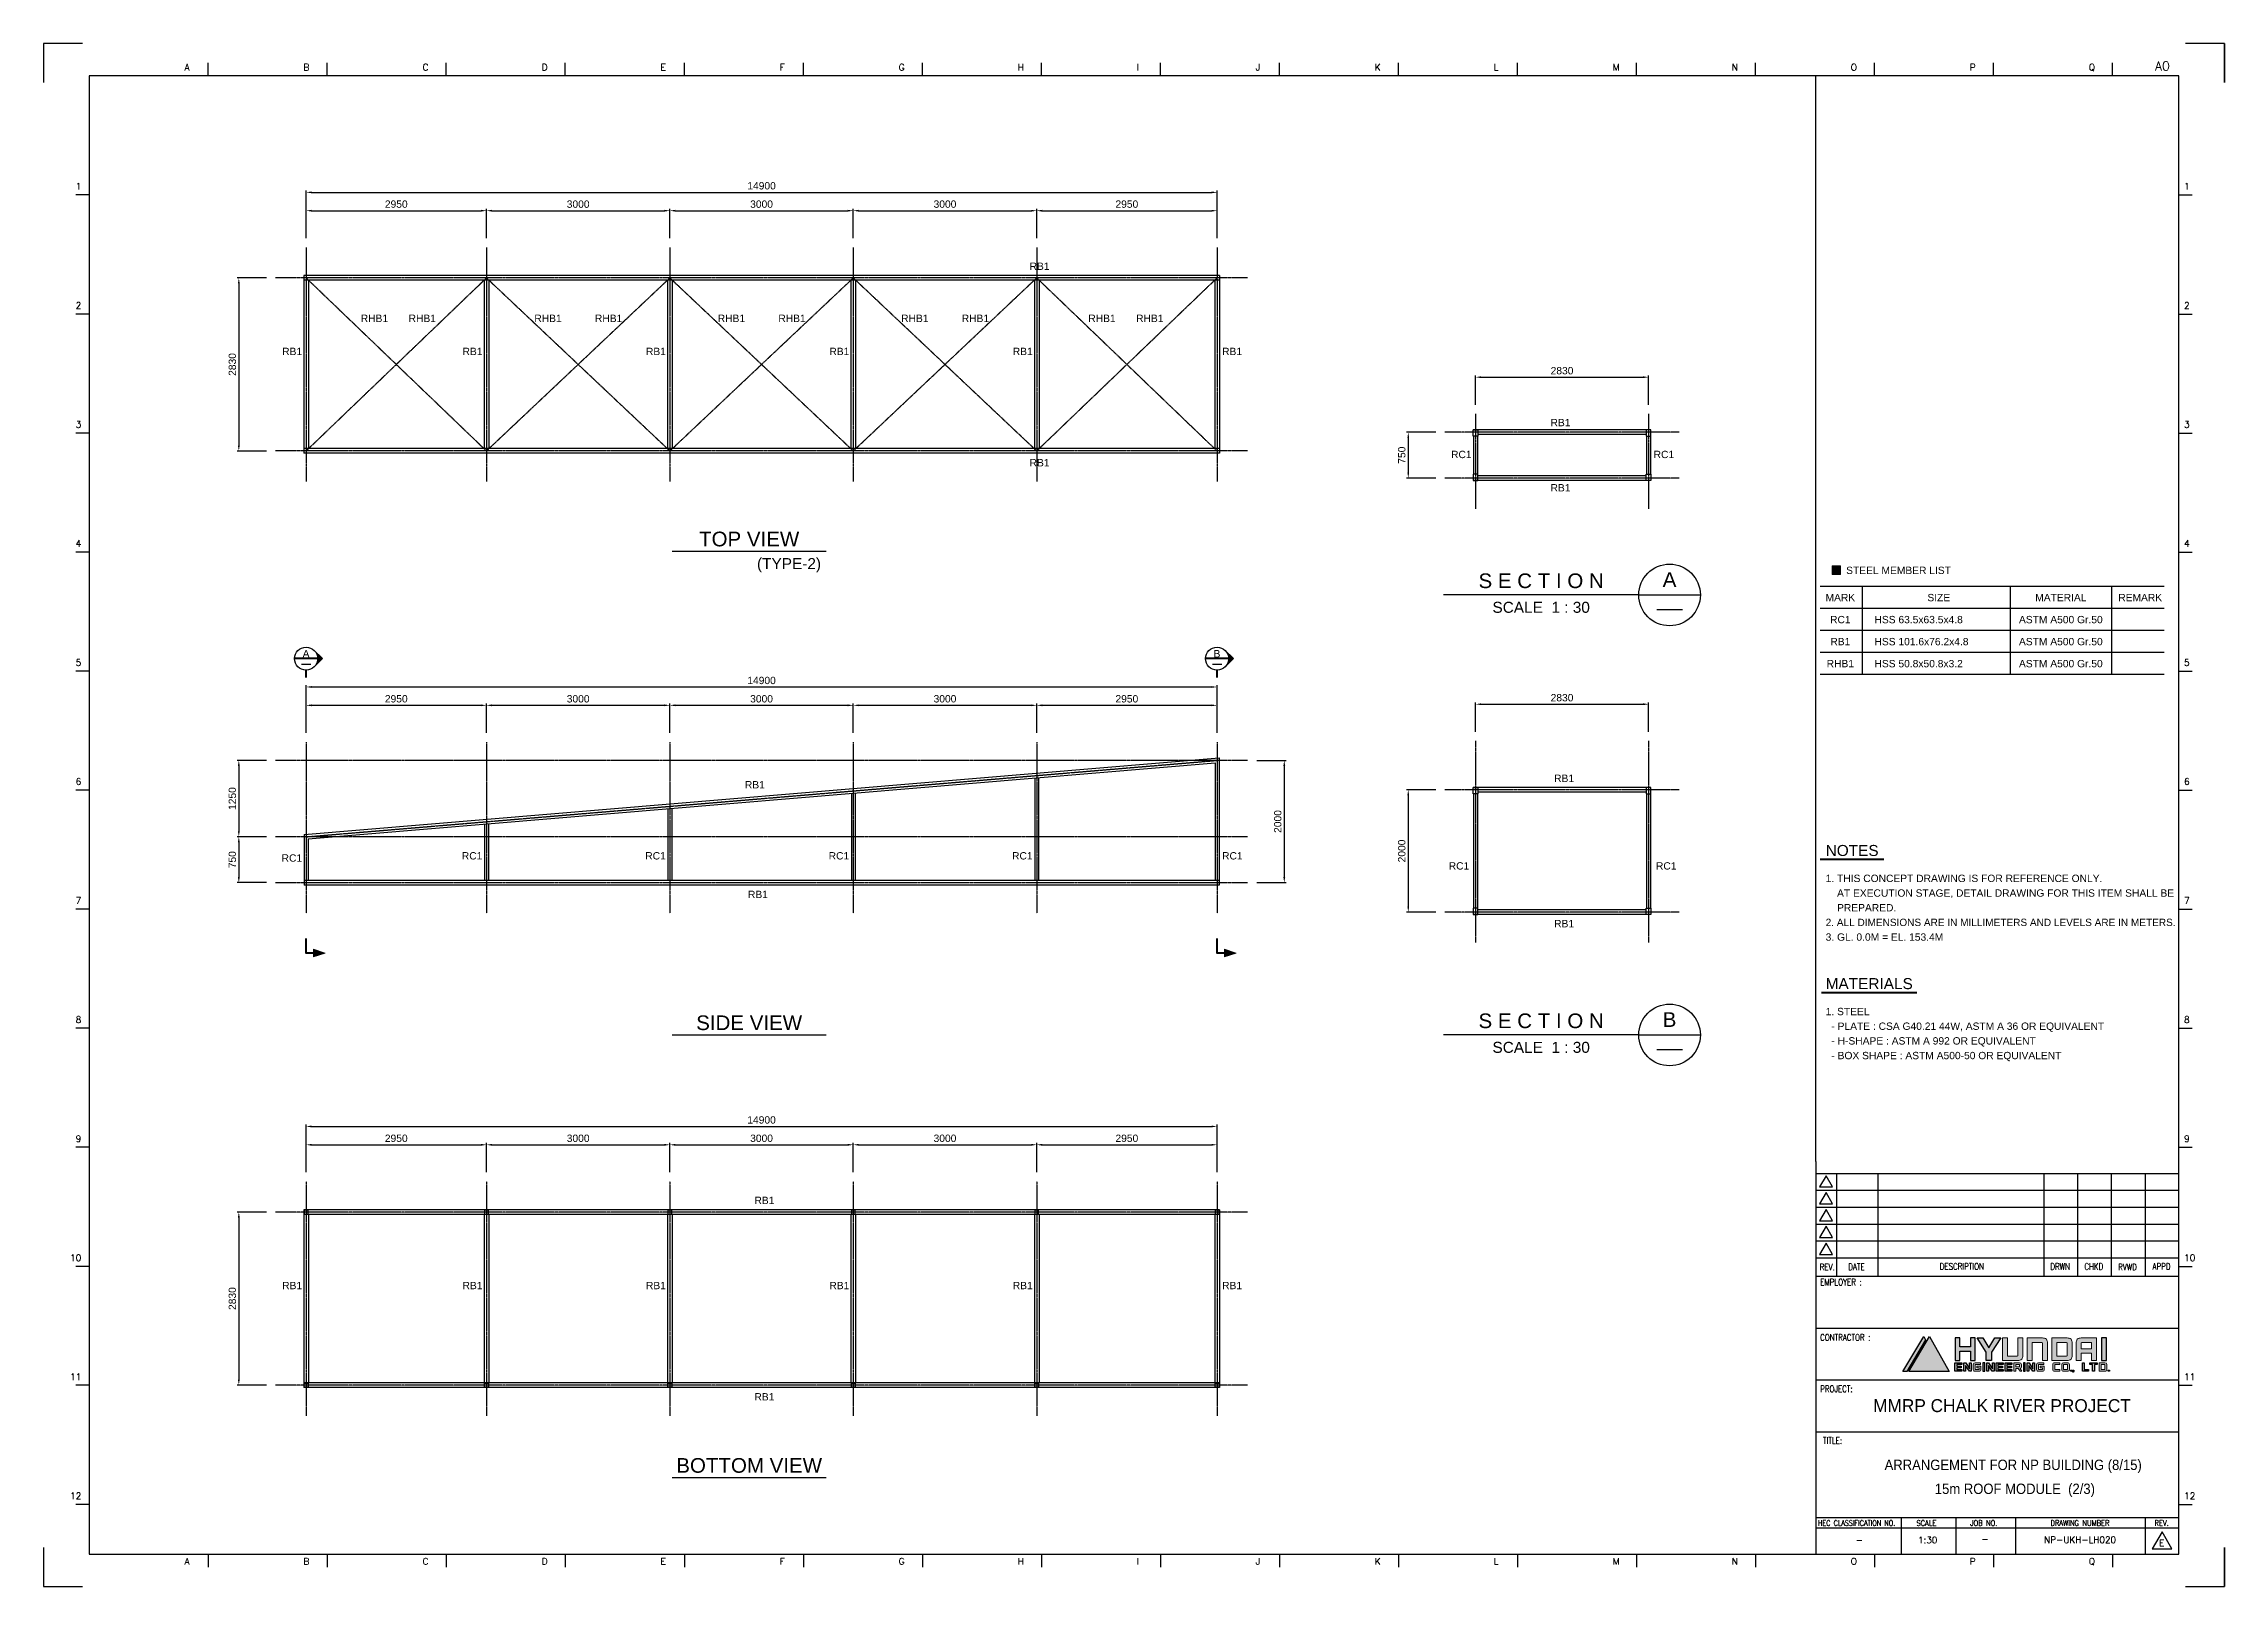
# Model space of a CAD drawing. Header units: millimetres. Extents: x 376548 to 485787, y -156716 to -17718.
# Drawn here: x 413333 to 449003, y -128678 to -103448 of the extents above; entities that cross this region are included whole.
import ezdxf
from ezdxf.enums import TextEntityAlignment as Align

# ---------------------------------------------------------------- set-up
doc = ezdxf.new("R2010")
doc.units = ezdxf.units.MM
doc.header["$LTSCALE"] = 2
doc.linetypes.add('CENTER', pattern=[2, 1.25, -0.25, 0.25, -0.25])
doc.linetypes.add('CENTER2', pattern=[28.575, 19.05, -3.175, 3.175, -3.175])
doc.layers.get('Defpoints').update_dxf_attribs({"color": 250})
for name, color, linetype in [('C_BLOCK', 7, 'Continuous'), ('C_CEN', 1, 'CENTER'), ('C_DIM', 7, 'Continuous'), ('C_GIRDER', 2, 'Continuous'), ('C_TEXT_01', 2, 'Continuous'), ('Layer 1', 7, 'Continuous'), ('SYM', 7, 'Continuous'), ('TAN-TIT', 30, 'Continuous'), ('TITLE', 7, 'Continuous')]:
    doc.layers.add(name, color=color, linetype=linetype)
doc.layers.add('TEXT', color=3, linetype='Continuous', lineweight=0)
doc.styles.add('Arial', font='arial.ttf')
doc.styles.add('COM', font='COMPLEX', dxfattribs={"height": 5})
doc.styles.add('KIM3', font='ROMAND.shx', dxfattribs={"width": 1.25, "height": 3})
doc.styles.add('KJR', font='arial.ttf', dxfattribs={"width": 0.8})
doc.styles.add('RD', font='sanss___.ttf')
doc.styles.add('RD20', font='ROMAND.SHX', dxfattribs={"width": 0.8, "height": 2})
doc.styles.add('RD6', font='ROMAND.shx', dxfattribs={"width": 0.83, "height": 6})
doc.dimstyles.new('일반도면_0030', dxfattribs={"dimtxt": 120, "dimasz": 90, "dimexe": 30, "dimexo": 150, "dimgap": 45, "dimtad": 1, "dimdec": 0, "dimzin": 0, "dimdsep": 46, "dimtxsty": 'Arial', "dimcen": -150, "dimclrd": 7, "dimclre": 7, "dimclrt": 2, "dimadec": 8, "dimazin": 0, "dimtfac": 1, "dimtdec": 0, "dimtix": 1, "dimtmove": 2, "dimatfit": 3, "dimfxl": 1, "dimtolj": 1, "dimtzin": 0, "dimarcsym": 0})

msp = doc.modelspace()

# ---------------------------------------------------------------- texts
at = {"style": 'KJR', "width": 0.9519}
msp.add_text('MMRP CHALK RIVER PROJECT', height=212.069, dxfattribs=at).set_placement((443257.8, -125827.7), (447472.8, -125827.7), align=Align.FIT)
at = {"style": 'RD', "width": 0.9}
for s, p in [('ARRANGEMENT FOR NP BUILDING (8/15)', (443445, -126774.9)), ('15m ROOF MODULE  (2/3)', (444266.8, -127166.7))]:
    msp.add_text(s, height=169.655, dxfattribs=at).set_placement(p)
for s, height, style, p in [('-', 106, 'RD20', (443032, -127972.9)), ('1:30', 106.03, 'RD20', (444150.3, -127972.9)), ('-', 106, 'RD20', (445089.1, -127958.2)), ('NP-UKH-LH020', 106.034, 'KIM3', (446642.9, -127968.4)), ('E', 106, 'RD20', (447980.1, -128021.9))]:
    msp.add_text(s, height=height, dxfattribs=dict(style=style)).set_placement(p, align=Align.CENTER)
at = {"layer": 'C_BLOCK', "color": 2, "linetype": 'Continuous', "lineweight": 30, "style": 'Arial'}
for s, p in [('A', (417625.7, -113425.1)), ('B', (432525.7, -113425.1))]:
    msp.add_text(s, height=120, dxfattribs=at).set_placement(p, align=Align.MIDDLE_CENTER)
at = {"layer": 'C_BLOCK', "color": 3, "ltscale": 10, "style": 'Arial'}
for s, p in [('NOTES', (442914.2, -116786.7)), ('MATERIALS', (443193.7, -118964.3))]:
    msp.add_text(s, height=180, dxfattribs=at).set_placement(p, align=Align.BOTTOM_CENTER)
at = {"layer": 'C_TEXT_01', "style": 'Arial'}
for s, p in [('RB1', (429459.9, -107148.4)), ('RHB1', (418520.4, -108000.2)), ('RHB1', (419302.9, -108000.2)), ('RHB1', (421359.6, -108000.2)), ('RHB1', (422350.7, -108000.2)), ('RHB1', (424359.6, -108000.2)), ('RHB1', (425350.7, -108000.2)), ('RHB1', (427359.6, -108000.2)), ('RHB1', (428350.7, -108000.2)), ('RHB1', (430420.4, -108000.2)), ('RHB1', (431202.9, -108000.2)), ('RB1', (417235.2, -108541.1)), ('RB1', (420185.2, -108541.1)), ('RB1', (423185.2, -108541.1)), ('RB1', (426185.2, -108541.1)), ('RB1', (429185.2, -108541.1)), ('RB1', (432609.2, -108541.1)), ('RB1', (437980.9, -109705.4)), ('RC1', (436353.9, -110226.2)), ('RC1', (439667.2, -110226.2)), ('RB1', (429459.9, -110361.1)), ('RB1', (437980.9, -110771.2)), ('STEEL MEMBER LIST', (442816.1, -112121.7)), ('RB1', (424803.6, -115628)), ('RB1', (438040.4, -115523)), ('RC1', (417225.9, -116826.3)), ('RC1', (420173.7, -116789.9)), ('RC1', (423173.7, -116789.9)), ('RC1', (426173.7, -116789.9)), ('RC1', (429173.7, -116789.9)), ('RC1', (432609.2, -116789.9)), ('RC1', (436315.8, -116954.9)), ('RC1', (439705.3, -116954.9)), ('RB1', (424853.7, -117421.1)), ('RB1', (438040.4, -117899.2)), ('RB1', (424959.9, -122425)), ('RB1', (417235.2, -123817.6)), ('RB1', (420185.2, -123817.6)), ('RB1', (423185.2, -123817.6)), ('RB1', (426185.2, -123817.6)), ('RB1', (429185.2, -123817.6)), ('RB1', (432609.2, -123817.6)), ('RB1', (424959.9, -125637.7))]:
    msp.add_text(s, height=120, dxfattribs=at).set_placement(p)
for s, p in [('MARK', (442721.2, -112506.8)), ('SIZE', (444331.6, -112506.8)), ('MATERIAL', (446327.9, -112506.8)), ('REMARK', (447625.7, -112506.8)), ('RC1', (442721.2, -112866.8)), ('ASTM A500 Gr.50', (446327.9, -112866.8)), ('RB1', (442721.2, -113226.8)), ('ASTM A500 Gr.50', (446327.9, -113226.8)), ('RHB1', (442721.2, -113586.8)), ('ASTM A500 Gr.50', (446327.9, -113586.8))]:
    msp.add_text(s, height=120, dxfattribs=at).set_placement(p, align=Align.MIDDLE_CENTER)
for s, p in [('HSS 63.5x63.5x4.8', (443280.1, -112866.8)), ('HSS 101.6x76.2x4.8', (443280.1, -113226.8)), ('HSS 50.8x50.8x3.2', (443280.1, -113586.8)), ('1. THIS CONCEPT DRAWING IS FOR REFERENCE ONLY.', (442481.1, -117098.7)), ('    AT EXECUTION STAGE, DETAIL DRAWING FOR THIS ITEM SHALL BE', (442481.1, -117338.7)), ('    PREPARED.', (442481.1, -117578.7)), ('3. GL. 0.0M = EL. 153.4M', (442481.1, -118058.7)), ('1. STEEL', (442481.1, -119276.3)), ('  - PLATE : CSA G40.21 44W, ASTM A 36 OR EQUIVALENT', (442481.1, -119516.3)), ('  - H-SHAPE : ASTM A 992 OR EQUIVALENT', (442481.1, -119756.3)), ('  - BOX SHAPE : ASTM A500-50 OR EQUIVALENT', (442481.1, -119996.3))]:
    msp.add_text(s, height=120, dxfattribs=at).set_placement(p, align=Align.MIDDLE_LEFT)
at = {"layer": 'C_TEXT_01', "style": 'Arial', "width": 0.98}
msp.add_text('2. ALL DIMENSIONS ARE IN MILLIMETERS AND LEVELS ARE IN METERS.', height=120, dxfattribs=at).set_placement((442481.1, -117818.7), align=Align.MIDDLE_LEFT)
at = {"layer": 'TITLE', "color": 3, "ltscale": 10, "style": 'Arial'}
for s, p in [('TOP VIEW', (424873.1, -111669)), ('S E C T I O N', (437827.6, -112352.1)), ('SIDE VIEW', (424873.1, -119580.2)), ('S E C T I O N', (437827.6, -119548.2)), ('BOTTOM VIEW', (424873.1, -126819.3))]:
    msp.add_text(s, height=240, dxfattribs=at).set_placement(p, align=Align.CENTER)
at = {"layer": 'TITLE', "color": 2, "linetype": 'Continuous', "style": 'Arial'}
for s, p in [('(TYPE-2)', (425525, -111861)), ('SCALE  1 : 30', (437827.7, -112576.1)), ('SCALE  1 : 30', (437827.7, -119772.2))]:
    msp.add_text(s, height=180, dxfattribs=at).set_placement(p, align=Align.TOP_CENTER)
at = {"layer": 'TITLE', "color": 2, "ltscale": 10, "style": 'Arial'}
for s, p in [('A', (439927.5, -112212.1)), ('B', (439927.5, -119408.2))]:
    msp.add_text(s, height=240, dxfattribs=at).set_placement(p, align=Align.MIDDLE)

# ---------------------------------------------------------------- blocks, each defined once
blk = doc.blocks.new('*D151')
at = {"layer": 'C_DIM', "color": 7, "lineweight": -2}
for p, q in [((416976, -107280), (416496, -107280)), ((416526, -107370), (416526, -110020)), ((416976, -110110), (416496, -110110))]:
    blk.add_line(p, q, dxfattribs=at)
at = {"layer": 'C_DIM', "color": 7}
for points in [[(416511, -107370), (416541, -107370), (416526, -107280)], [(416511, -110020), (416541, -110020), (416526, -110110)]]:
    blk.add_solid(points, dxfattribs=at)
at = {"layer": 'Defpoints', "color": 0}
for p in [(417126, -107280), (416526, -110110), (417126, -110110)]:
    blk.add_point(p, dxfattribs=at)
at = {"layer": 'C_DIM', "color": 2, "insert": (416420, -108695), "char_height": 120, "attachment_point": 5, "rotation": 90, "style": 'Arial'}
blk.add_mtext('\\A1;2830', dxfattribs=at)
blk = doc.blocks.new('*D152')
at = {"layer": 'C_DIM', "color": 7, "lineweight": -2}
for p, q in [((417626, -106630), (417626, -105850)), ((417716, -105880), (432436, -105880)), ((432526, -106630), (432526, -105850))]:
    blk.add_line(p, q, dxfattribs=at)
at = {"layer": 'C_DIM', "color": 7}
for points in [[(417716, -105865), (417716, -105895), (417626, -105880)], [(432436, -105865), (432436, -105895), (432526, -105880)]]:
    blk.add_solid(points, dxfattribs=at)
at = {"layer": 'Defpoints', "color": 0}
for p in [(432526, -105880), (417626, -106780), (432526, -106780)]:
    blk.add_point(p, dxfattribs=at)
at = {"layer": 'C_DIM', "color": 2, "insert": (425076, -105773), "char_height": 120, "attachment_point": 5, "style": 'Arial'}
blk.add_mtext('\\A1;14900', dxfattribs=at)
blk = doc.blocks.new('*D153')
at = {"layer": 'C_DIM', "color": 7, "lineweight": -2}
for p, q in [((429576, -106630), (429576, -106150)), ((429666, -106180), (432436, -106180)), ((432526, -106630), (432526, -106150))]:
    blk.add_line(p, q, dxfattribs=at)
at = {"layer": 'C_DIM', "color": 7}
for points in [[(429666, -106165), (429666, -106195), (429576, -106180)], [(432436, -106165), (432436, -106195), (432526, -106180)]]:
    blk.add_solid(points, dxfattribs=at)
at = {"layer": 'Defpoints', "color": 0}
for p in [(432526, -106180), (429576, -106780), (432526, -106780)]:
    blk.add_point(p, dxfattribs=at)
at = {"layer": 'C_DIM', "color": 2, "insert": (431051, -106073), "char_height": 120, "attachment_point": 5, "style": 'Arial'}
blk.add_mtext('\\A1;2950', dxfattribs=at)
blk = doc.blocks.new('*D154')
at = {"layer": 'C_DIM', "color": 7, "lineweight": -2}
for p, q in [((416976, -122556), (416496, -122556)), ((416526, -122646), (416526, -125296)), ((416976, -125386), (416496, -125386))]:
    blk.add_line(p, q, dxfattribs=at)
at = {"layer": 'C_DIM', "color": 7}
for points in [[(416511, -122646), (416541, -122646), (416526, -122556)], [(416511, -125296), (416541, -125296), (416526, -125386)]]:
    blk.add_solid(points, dxfattribs=at)
at = {"layer": 'Defpoints', "color": 0}
for p in [(417126, -122556), (416526, -125386), (417126, -125386)]:
    blk.add_point(p, dxfattribs=at)
at = {"layer": 'C_DIM', "color": 2, "insert": (416420, -123971), "char_height": 120, "attachment_point": 5, "rotation": 90, "style": 'Arial'}
blk.add_mtext('\\A1;2830', dxfattribs=at)
blk = doc.blocks.new('*D155')
at = {"layer": 'C_DIM', "color": 7, "lineweight": -2}
for p, q in [((417626, -121906), (417626, -121126)), ((417716, -121156), (432436, -121156)), ((432526, -121906), (432526, -121126))]:
    blk.add_line(p, q, dxfattribs=at)
at = {"layer": 'C_DIM', "color": 7}
for points in [[(417716, -121141), (417716, -121171), (417626, -121156)], [(432436, -121141), (432436, -121171), (432526, -121156)]]:
    blk.add_solid(points, dxfattribs=at)
at = {"layer": 'Defpoints', "color": 0}
for p in [(432526, -121156), (417626, -122056), (432526, -122056)]:
    blk.add_point(p, dxfattribs=at)
at = {"layer": 'C_DIM', "color": 2, "insert": (425076, -121050), "char_height": 120, "attachment_point": 5, "style": 'Arial'}
blk.add_mtext('\\A1;14900', dxfattribs=at)
blk = doc.blocks.new('*D156')
at = {"layer": 'C_DIM', "color": 7, "lineweight": -2}
for p, q in [((429576, -121906), (429576, -121426)), ((429666, -121456), (432436, -121456)), ((432526, -121906), (432526, -121426))]:
    blk.add_line(p, q, dxfattribs=at)
at = {"layer": 'C_DIM', "color": 7}
for points in [[(429666, -121441), (429666, -121471), (429576, -121456)], [(432436, -121441), (432436, -121471), (432526, -121456)]]:
    blk.add_solid(points, dxfattribs=at)
at = {"layer": 'Defpoints', "color": 0}
for p in [(432526, -121456), (429576, -122056), (432526, -122056)]:
    blk.add_point(p, dxfattribs=at)
at = {"layer": 'C_DIM', "color": 2, "insert": (431051, -121350), "char_height": 120, "attachment_point": 5, "style": 'Arial'}
blk.add_mtext('\\A1;2950', dxfattribs=at)
blk = doc.blocks.new('*D157')
at = {"layer": 'C_DIM', "color": 7, "lineweight": -2}
for p, q in [((416976, -116419), (416496, -116419)), ((416526, -116509), (416526, -117079)), ((416976, -117169), (416496, -117169))]:
    blk.add_line(p, q, dxfattribs=at)
at = {"layer": 'C_DIM', "color": 7}
for points in [[(416511, -116509), (416541, -116509), (416526, -116419)], [(416511, -117079), (416541, -117079), (416526, -117169)]]:
    blk.add_solid(points, dxfattribs=at)
at = {"layer": 'Defpoints', "color": 0}
for p in [(417126, -116419), (416526, -117169), (417126, -117169)]:
    blk.add_point(p, dxfattribs=at)
at = {"layer": 'C_DIM', "color": 2, "insert": (416420, -116794), "char_height": 120, "attachment_point": 5, "rotation": 90, "style": 'Arial'}
blk.add_mtext('\\A1;750', dxfattribs=at)
blk = doc.blocks.new('*D158')
at = {"layer": 'C_DIM', "color": 7, "lineweight": -2}
for p, q in [((417626, -114719), (417626, -113939)), ((417716, -113969), (432436, -113969)), ((432526, -114719), (432526, -113939))]:
    blk.add_line(p, q, dxfattribs=at)
at = {"layer": 'C_DIM', "color": 7}
for points in [[(417716, -113954), (417716, -113984), (417626, -113969)], [(432436, -113954), (432436, -113984), (432526, -113969)]]:
    blk.add_solid(points, dxfattribs=at)
at = {"layer": 'Defpoints', "color": 0}
for p in [(432526, -113969), (417626, -114869), (432526, -114869)]:
    blk.add_point(p, dxfattribs=at)
at = {"layer": 'C_DIM', "color": 2, "insert": (425076, -113863), "char_height": 120, "attachment_point": 5, "style": 'Arial'}
blk.add_mtext('\\A1;14900', dxfattribs=at)
blk = doc.blocks.new('*D159')
at = {"layer": 'C_DIM', "color": 7, "lineweight": -2}
for p, q in [((417626, -114719), (417626, -114239)), ((417716, -114269), (420486, -114269)), ((420576, -114719), (420576, -114239))]:
    blk.add_line(p, q, dxfattribs=at)
at = {"layer": 'C_DIM', "color": 7}
for points in [[(417716, -114254), (417716, -114284), (417626, -114269)], [(420486, -114254), (420486, -114284), (420576, -114269)]]:
    blk.add_solid(points, dxfattribs=at)
at = {"layer": 'Defpoints', "color": 0}
for p in [(420576, -114269), (417626, -114869), (420576, -114869)]:
    blk.add_point(p, dxfattribs=at)
at = {"layer": 'C_DIM', "color": 2, "insert": (419101, -114163), "char_height": 120, "attachment_point": 5, "style": 'Arial'}
blk.add_mtext('\\A1;2950', dxfattribs=at)
blk = doc.blocks.new('*D160')
at = {"layer": 'C_DIM', "color": 7, "lineweight": -2}
for p, q in [((429576, -114719), (429576, -114239)), ((429666, -114269), (432436, -114269)), ((432526, -114719), (432526, -114239))]:
    blk.add_line(p, q, dxfattribs=at)
at = {"layer": 'C_DIM', "color": 7}
for points in [[(429666, -114254), (429666, -114284), (429576, -114269)], [(432436, -114254), (432436, -114284), (432526, -114269)]]:
    blk.add_solid(points, dxfattribs=at)
at = {"layer": 'Defpoints', "color": 0}
for p in [(432526, -114269), (429576, -114869), (432526, -114869)]:
    blk.add_point(p, dxfattribs=at)
at = {"layer": 'C_DIM', "color": 2, "insert": (431051, -114163), "char_height": 120, "attachment_point": 5, "style": 'Arial'}
blk.add_mtext('\\A1;2950', dxfattribs=at)
blk = doc.blocks.new('*D169')
at = {"layer": 'C_DIM', "color": 7, "lineweight": -2}
for p, q in [((433176, -115169), (433656, -115169)), ((433626, -115259), (433626, -117079)), ((433176, -117169), (433656, -117169))]:
    blk.add_line(p, q, dxfattribs=at)
at = {"layer": 'C_DIM', "color": 7}
for points in [[(433611, -115259), (433641, -115259), (433626, -115169)], [(433611, -117079), (433641, -117079), (433626, -117169)]]:
    blk.add_solid(points, dxfattribs=at)
at = {"layer": 'Defpoints', "color": 0}
for p in [(433026, -115169), (433026, -117169), (433626, -117169)]:
    blk.add_point(p, dxfattribs=at)
at = {"layer": 'C_DIM', "color": 2, "insert": (433520, -116169), "char_height": 120, "attachment_point": 5, "rotation": 90, "style": 'Arial'}
blk.add_mtext('\\A1;2000', dxfattribs=at)
blk = doc.blocks.new('*D170')
at = {"layer": 'C_DIM', "color": 7, "lineweight": -2}
for p, q in [((416976, -115169), (416496, -115169)), ((416526, -115259), (416526, -116329)), ((416976, -116419), (416496, -116419))]:
    blk.add_line(p, q, dxfattribs=at)
at = {"layer": 'C_DIM', "color": 7}
for points in [[(416511, -115259), (416541, -115259), (416526, -115169)], [(416511, -116329), (416541, -116329), (416526, -116419)]]:
    blk.add_solid(points, dxfattribs=at)
at = {"layer": 'Defpoints', "color": 0}
for p in [(417126, -115169), (416526, -116419), (417126, -116419)]:
    blk.add_point(p, dxfattribs=at)
at = {"layer": 'C_DIM', "color": 2, "insert": (416420, -115794), "char_height": 120, "attachment_point": 5, "rotation": 90, "style": 'Arial'}
blk.add_mtext('\\A1;1250', dxfattribs=at)
blk = doc.blocks.new('*D171')
at = {"layer": 'C_DIM', "color": 7, "lineweight": -2}
for p, q in [((426576, -106630), (426576, -106150)), ((426666, -106180), (429486, -106180)), ((429576, -106630), (429576, -106150))]:
    blk.add_line(p, q, dxfattribs=at)
at = {"layer": 'C_DIM', "color": 7}
for points in [[(426666, -106165), (426666, -106195), (426576, -106180)], [(429486, -106165), (429486, -106195), (429576, -106180)]]:
    blk.add_solid(points, dxfattribs=at)
at = {"layer": 'Defpoints', "color": 0}
for p in [(429576, -106180), (426576, -106780), (429576, -106780)]:
    blk.add_point(p, dxfattribs=at)
at = {"layer": 'C_DIM', "color": 2, "insert": (428076, -106073), "char_height": 120, "attachment_point": 5, "style": 'Arial'}
blk.add_mtext('\\A1;3000', dxfattribs=at)
blk = doc.blocks.new('*D172')
at = {"layer": 'C_DIM', "color": 7, "lineweight": -2}
for p, q in [((423576, -106630), (423576, -106150)), ((423666, -106180), (426486, -106180)), ((426576, -106630), (426576, -106150))]:
    blk.add_line(p, q, dxfattribs=at)
at = {"layer": 'C_DIM', "color": 7}
for points in [[(423666, -106165), (423666, -106195), (423576, -106180)], [(426486, -106165), (426486, -106195), (426576, -106180)]]:
    blk.add_solid(points, dxfattribs=at)
at = {"layer": 'Defpoints', "color": 0}
for p in [(426576, -106180), (423576, -106780), (426576, -106780)]:
    blk.add_point(p, dxfattribs=at)
at = {"layer": 'C_DIM', "color": 2, "insert": (425076, -106073), "char_height": 120, "attachment_point": 5, "style": 'Arial'}
blk.add_mtext('\\A1;3000', dxfattribs=at)
blk = doc.blocks.new('*D173')
at = {"layer": 'C_DIM', "color": 7, "lineweight": -2}
for p, q in [((420576, -106630), (420576, -106150)), ((420666, -106180), (423486, -106180)), ((423576, -106630), (423576, -106150))]:
    blk.add_line(p, q, dxfattribs=at)
at = {"layer": 'C_DIM', "color": 7}
for points in [[(420666, -106165), (420666, -106195), (420576, -106180)], [(423486, -106165), (423486, -106195), (423576, -106180)]]:
    blk.add_solid(points, dxfattribs=at)
at = {"layer": 'Defpoints', "color": 0}
for p in [(423576, -106180), (420576, -106780), (423576, -106780)]:
    blk.add_point(p, dxfattribs=at)
at = {"layer": 'C_DIM', "color": 2, "insert": (422076, -106073), "char_height": 120, "attachment_point": 5, "style": 'Arial'}
blk.add_mtext('\\A1;3000', dxfattribs=at)
blk = doc.blocks.new('*D174')
at = {"layer": 'C_DIM', "color": 7, "lineweight": -2}
for p, q in [((417626, -106630), (417626, -106150)), ((417716, -106180), (420486, -106180)), ((420576, -106630), (420576, -106150))]:
    blk.add_line(p, q, dxfattribs=at)
at = {"layer": 'C_DIM', "color": 7}
for points in [[(417716, -106165), (417716, -106195), (417626, -106180)], [(420486, -106165), (420486, -106195), (420576, -106180)]]:
    blk.add_solid(points, dxfattribs=at)
at = {"layer": 'Defpoints', "color": 0}
for p in [(420576, -106180), (417626, -106780), (420576, -106780)]:
    blk.add_point(p, dxfattribs=at)
at = {"layer": 'C_DIM', "color": 2, "insert": (419101, -106073), "char_height": 120, "attachment_point": 5, "style": 'Arial'}
blk.add_mtext('\\A1;2950', dxfattribs=at)
blk = doc.blocks.new('*D175')
at = {"layer": 'C_DIM', "color": 7, "lineweight": -2}
for p, q in [((426576, -114719), (426576, -114239)), ((426666, -114269), (429486, -114269)), ((429576, -114719), (429576, -114239))]:
    blk.add_line(p, q, dxfattribs=at)
at = {"layer": 'C_DIM', "color": 7}
for points in [[(426666, -114254), (426666, -114284), (426576, -114269)], [(429486, -114254), (429486, -114284), (429576, -114269)]]:
    blk.add_solid(points, dxfattribs=at)
at = {"layer": 'Defpoints', "color": 0}
for p in [(429576, -114269), (426576, -114869), (429576, -114869)]:
    blk.add_point(p, dxfattribs=at)
at = {"layer": 'C_DIM', "color": 2, "insert": (428076, -114163), "char_height": 120, "attachment_point": 5, "style": 'Arial'}
blk.add_mtext('\\A1;3000', dxfattribs=at)
blk = doc.blocks.new('*D176')
at = {"layer": 'C_DIM', "color": 7, "lineweight": -2}
for p, q in [((423576, -114719), (423576, -114239)), ((423666, -114269), (426486, -114269)), ((426576, -114719), (426576, -114239))]:
    blk.add_line(p, q, dxfattribs=at)
at = {"layer": 'C_DIM', "color": 7}
for points in [[(423666, -114254), (423666, -114284), (423576, -114269)], [(426486, -114254), (426486, -114284), (426576, -114269)]]:
    blk.add_solid(points, dxfattribs=at)
at = {"layer": 'Defpoints', "color": 0}
for p in [(426576, -114269), (423576, -114869), (426576, -114869)]:
    blk.add_point(p, dxfattribs=at)
at = {"layer": 'C_DIM', "color": 2, "insert": (425076, -114163), "char_height": 120, "attachment_point": 5, "style": 'Arial'}
blk.add_mtext('\\A1;3000', dxfattribs=at)
blk = doc.blocks.new('*D177')
at = {"layer": 'C_DIM', "color": 7, "lineweight": -2}
for p, q in [((420576, -114719), (420576, -114239)), ((420666, -114269), (423486, -114269)), ((423576, -114719), (423576, -114239))]:
    blk.add_line(p, q, dxfattribs=at)
at = {"layer": 'C_DIM', "color": 7}
for points in [[(420666, -114254), (420666, -114284), (420576, -114269)], [(423486, -114254), (423486, -114284), (423576, -114269)]]:
    blk.add_solid(points, dxfattribs=at)
at = {"layer": 'Defpoints', "color": 0}
for p in [(423576, -114269), (420576, -114869), (423576, -114869)]:
    blk.add_point(p, dxfattribs=at)
at = {"layer": 'C_DIM', "color": 2, "insert": (422076, -114163), "char_height": 120, "attachment_point": 5, "style": 'Arial'}
blk.add_mtext('\\A1;3000', dxfattribs=at)
blk = doc.blocks.new('*D178')
at = {"layer": 'C_DIM', "color": 7, "lineweight": -2}
for p, q in [((436104, -109803), (435624, -109803)), ((435654, -109893), (435654, -110463)), ((436104, -110553), (435624, -110553))]:
    blk.add_line(p, q, dxfattribs=at)
at = {"layer": 'C_DIM', "color": 7}
for points in [[(435639, -109893), (435669, -109893), (435654, -109803)], [(435639, -110463), (435669, -110463), (435654, -110553)]]:
    blk.add_solid(points, dxfattribs=at)
at = {"layer": 'Defpoints', "color": 0}
for p in [(436254, -109803), (435654, -110553), (436254, -110553)]:
    blk.add_point(p, dxfattribs=at)
at = {"layer": 'C_DIM', "color": 2, "insert": (435548, -110178), "char_height": 120, "attachment_point": 5, "rotation": 90, "style": 'Arial'}
blk.add_mtext('\\A1;750', dxfattribs=at)
blk = doc.blocks.new('*D179')
at = {"layer": 'C_DIM', "color": 7, "lineweight": -2}
for p, q in [((436754, -109353), (436754, -108873)), ((436844, -108903), (439494, -108903)), ((439584, -109353), (439584, -108873))]:
    blk.add_line(p, q, dxfattribs=at)
at = {"layer": 'C_DIM', "color": 7}
for points in [[(436844, -108888), (436844, -108918), (436754, -108903)], [(439494, -108888), (439494, -108918), (439584, -108903)]]:
    blk.add_solid(points, dxfattribs=at)
at = {"layer": 'Defpoints', "color": 0}
for p in [(439584, -108903), (436754, -109503), (439584, -109503)]:
    blk.add_point(p, dxfattribs=at)
at = {"layer": 'C_DIM', "color": 2, "insert": (438169, -108797), "char_height": 120, "attachment_point": 5, "style": 'Arial'}
blk.add_mtext('\\A1;2830', dxfattribs=at)
blk = doc.blocks.new('*D182')
at = {"layer": 'C_DIM', "color": 7, "lineweight": -2}
for p, q in [((436104, -115651), (435624, -115651)), ((435654, -115741), (435654, -117561)), ((436104, -117651), (435624, -117651))]:
    blk.add_line(p, q, dxfattribs=at)
at = {"layer": 'C_DIM', "color": 7}
for points in [[(435639, -115741), (435669, -115741), (435654, -115651)], [(435639, -117561), (435669, -117561), (435654, -117651)]]:
    blk.add_solid(points, dxfattribs=at)
at = {"layer": 'Defpoints', "color": 0}
for p in [(436254, -115651), (435654, -117651), (436254, -117651)]:
    blk.add_point(p, dxfattribs=at)
at = {"layer": 'C_DIM', "color": 2, "insert": (435548, -116651), "char_height": 120, "attachment_point": 5, "rotation": 90, "style": 'Arial'}
blk.add_mtext('\\A1;2000', dxfattribs=at)
blk = doc.blocks.new('*D183')
at = {"layer": 'C_DIM', "color": 7, "lineweight": -2}
for p, q in [((436754, -114701), (436754, -114221)), ((436844, -114251), (439494, -114251)), ((439584, -114701), (439584, -114221))]:
    blk.add_line(p, q, dxfattribs=at)
at = {"layer": 'C_DIM', "color": 7}
for points in [[(436844, -114236), (436844, -114266), (436754, -114251)], [(439494, -114236), (439494, -114266), (439584, -114251)]]:
    blk.add_solid(points, dxfattribs=at)
at = {"layer": 'Defpoints', "color": 0}
for p in [(439584, -114251), (436754, -114851), (439584, -114851)]:
    blk.add_point(p, dxfattribs=at)
at = {"layer": 'C_DIM', "color": 2, "insert": (438169, -114145), "char_height": 120, "attachment_point": 5, "style": 'Arial'}
blk.add_mtext('\\A1;2830', dxfattribs=at)
blk = doc.blocks.new('*D184')
at = {"layer": 'C_DIM', "color": 7, "lineweight": -2}
for p, q in [((426576, -121906), (426576, -121426)), ((426666, -121456), (429486, -121456)), ((429576, -121906), (429576, -121426))]:
    blk.add_line(p, q, dxfattribs=at)
at = {"layer": 'C_DIM', "color": 7}
for points in [[(426666, -121441), (426666, -121471), (426576, -121456)], [(429486, -121441), (429486, -121471), (429576, -121456)]]:
    blk.add_solid(points, dxfattribs=at)
at = {"layer": 'Defpoints', "color": 0}
for p in [(429576, -121456), (426576, -122056), (429576, -122056)]:
    blk.add_point(p, dxfattribs=at)
at = {"layer": 'C_DIM', "color": 2, "insert": (428076, -121350), "char_height": 120, "attachment_point": 5, "style": 'Arial'}
blk.add_mtext('\\A1;3000', dxfattribs=at)
blk = doc.blocks.new('*D185')
at = {"layer": 'C_DIM', "color": 7, "lineweight": -2}
for p, q in [((423576, -121906), (423576, -121426)), ((423666, -121456), (426486, -121456)), ((426576, -121906), (426576, -121426))]:
    blk.add_line(p, q, dxfattribs=at)
at = {"layer": 'C_DIM', "color": 7}
for points in [[(423666, -121441), (423666, -121471), (423576, -121456)], [(426486, -121441), (426486, -121471), (426576, -121456)]]:
    blk.add_solid(points, dxfattribs=at)
at = {"layer": 'Defpoints', "color": 0}
for p in [(426576, -121456), (423576, -122056), (426576, -122056)]:
    blk.add_point(p, dxfattribs=at)
at = {"layer": 'C_DIM', "color": 2, "insert": (425076, -121350), "char_height": 120, "attachment_point": 5, "style": 'Arial'}
blk.add_mtext('\\A1;3000', dxfattribs=at)
blk = doc.blocks.new('*D186')
at = {"layer": 'C_DIM', "color": 7, "lineweight": -2}
for p, q in [((420576, -121906), (420576, -121426)), ((420666, -121456), (423486, -121456)), ((423576, -121906), (423576, -121426))]:
    blk.add_line(p, q, dxfattribs=at)
at = {"layer": 'C_DIM', "color": 7}
for points in [[(420666, -121441), (420666, -121471), (420576, -121456)], [(423486, -121441), (423486, -121471), (423576, -121456)]]:
    blk.add_solid(points, dxfattribs=at)
at = {"layer": 'Defpoints', "color": 0}
for p in [(423576, -121456), (420576, -122056), (423576, -122056)]:
    blk.add_point(p, dxfattribs=at)
at = {"layer": 'C_DIM', "color": 2, "insert": (422076, -121350), "char_height": 120, "attachment_point": 5, "style": 'Arial'}
blk.add_mtext('\\A1;3000', dxfattribs=at)
blk = doc.blocks.new('*D187')
at = {"layer": 'C_DIM', "color": 7, "lineweight": -2}
for p, q in [((417626, -121906), (417626, -121426)), ((417716, -121456), (420486, -121456)), ((420576, -121906), (420576, -121426))]:
    blk.add_line(p, q, dxfattribs=at)
at = {"layer": 'C_DIM', "color": 7}
for points in [[(417716, -121441), (417716, -121471), (417626, -121456)], [(420486, -121441), (420486, -121471), (420576, -121456)]]:
    blk.add_solid(points, dxfattribs=at)
at = {"layer": 'Defpoints', "color": 0}
for p in [(420576, -121456), (417626, -122056), (420576, -122056)]:
    blk.add_point(p, dxfattribs=at)
at = {"layer": 'C_DIM', "color": 2, "insert": (419101, -121350), "char_height": 120, "attachment_point": 5, "style": 'Arial'}
blk.add_mtext('\\A1;2950', dxfattribs=at)
blk = doc.blocks.new('MS')
at = {"layer": 'C_BLOCK', "color": 1, "linetype": 'Continuous', "lineweight": 13}
for p, q in [((-8.7, 3.6), (-7, 8.9)), ((-5.3, 3.6), (-8.7, 3.6)), ((-8.6, 3.6), (-7, 8.7)), ((-5.4, 3.6), (-8.6, 3.6)), ((-8.5, 3.7), (-7, 8.5)), ((-5.5, 3.7), (-8.5, 3.7)), ((-8.4, 3.7), (-7, 8.3)), ((-5.6, 3.7), (-8.4, 3.7)), ((-8.3, 3.8), (-7, 8.1)), ((-5.7, 3.8), (-8.3, 3.8)), ((-8.2, 3.9), (-7, 7.8)), ((-8.2, 3.9), (-7, 7.6)), ((-5.8, 3.9), (-8.2, 3.9)), ((-5.8, 3.9), (-8.2, 3.9)), ((-8.1, 4), (-7, 7.4)), ((-5.9, 4), (-8.1, 4)), ((-8, 4.1), (-7, 7.2)), ((-6, 4.1), (-8, 4.1)), ((-7.9, 4.1), (-7, 7)), ((-6.1, 4.1), (-7.9, 4.1)), ((-7.8, 4.2), (-7, 6.8)), ((-6.2, 4.2), (-7.8, 4.2)), ((-7.7, 4.2), (-7, 6.6)), ((-6.3, 4.2), (-7.7, 4.2)), ((-7.6, 4.3), (-7, 6.4)), ((-7.6, 4.4), (-7, 6.2)), ((-6.4, 4.4), (-7.6, 4.4)), ((-6.4, 4.3), (-7.6, 4.3)), ((-7.5, 4.4), (-7, 6)), ((-6.5, 4.4), (-7.5, 4.4)), ((-7.4, 4.5), (-7, 5.8)), ((-6.6, 4.5), (-7.4, 4.5)), ((-7.3, 4.6), (-7, 5.5)), ((-6.7, 4.6), (-7.3, 4.6)), ((-7.2, 4.6), (-7, 5.3)), ((-6.8, 4.6), (-7.2, 4.6)), ((-7.1, 4.7), (-7, 5.1)), ((-7.1, 4.7), (-7, 4.9)), ((-6.9, 4.7), (-7.1, 4.7)), ((-6.9, 4.7), (-7.1, 4.7)), ((-7, 8.9), (-5.3, 3.6)), ((-7, 8.7), (-5.4, 3.6)), ((-7, 8.5), (-5.5, 3.7)), ((-7, 8.3), (-5.6, 3.7)), ((-7, 8.1), (-5.7, 3.8)), ((-7, 7.8), (-5.8, 3.9)), ((-7, 7.6), (-5.8, 3.9)), ((-7, 7.4), (-5.9, 4)), ((-7, 7.2), (-6, 4.1)), ((-7, 7), (-6.1, 4.1)), ((-7, 6.8), (-6.2, 4.2)), ((-7, 6.6), (-6.3, 4.2)), ((-7, 6.4), (-6.4, 4.3)), ((-7, 6.2), (-6.4, 4.4)), ((-7, 6), (-6.5, 4.4)), ((-7, 5.8), (-6.6, 4.5)), ((-7, 5.5), (-6.7, 4.6)), ((-7, 5.3), (-6.8, 4.6)), ((-7, 5.1), (-6.9, 4.7)), ((-7, 4.9), (-6.9, 4.7))]:
    blk.add_line(p, q, dxfattribs=at)
at = {"layer": 'C_BLOCK', "color": 3, "linetype": 'Continuous', "lineweight": 70, "flags": 128}
blk.add_lwpolyline([(-7, 3.5), (-7, 0), (0, 0)], dxfattribs=at)
at = {"layer": 'C_BLOCK', "color": 1, "linetype": 'Continuous', "lineweight": 13}
blk.add_3dface([(-8.8, 3.5), (-7, 9.1), (-5.2, 3.5)], dxfattribs=at)
blk = doc.blocks.new('A$C8e619059')
at = {"layer": 'TAN-TIT'}
blk.add_line((-18.4, 55.8), (-18.4, 0), dxfattribs=at)
blk = doc.blocks.new('BORDER')
h = blk.add_hatch(color=256)
h.dxf.hatch_style = 1
h.paths.add_polyline_path([(20566, 2726), (20339, 2342), (20779, 2342)])
h.paths.add_polyline_path([(20522, 2687), (20501, 2726), (20274, 2342), (20318, 2342)])
at = {"layer": 'Layer 1'}
h = blk.add_hatch(color=256, dxfattribs=at)
h.dxf.hatch_style = 1
h.paths.add_polyline_path([(21064, 2708), (21011, 2708), (21011, 2613), (20896, 2613), (20896, 2708), (20843, 2708), (20843, 2463), (20896, 2463), (20896, 2565), (21011, 2565), (21011, 2463), (21064, 2463)])
h.paths.add_polyline_path([(21341, 2708), (21277, 2708), (21212, 2601), (21147, 2708), (21083, 2708), (21183, 2554), (21183, 2463), (21241, 2463), (21241, 2554)])
edge = h.paths.add_edge_path()
edge.add_spline(control_points=[(21464, 2511), (21439, 2511), (21414, 2511), (21414, 2511), (21414, 2511), (21414, 2560), (21414, 2610)], knot_values=[2.5, 2.5, 2.5, 2.5, 3, 3, 3, 3.5, 3.5, 3.5, 3.5], degree=3, periodic=0)
edge.add_spline(control_points=[(21414, 2610), (21414, 2659), (21414, 2708), (21414, 2708), (21414, 2708), (21400, 2708), (21387, 2708)], knot_values=[3.5, 3.5, 3.5, 3.5, 4, 4, 4, 4.5, 4.5, 4.5, 4.5], degree=3, periodic=0)
edge.add_spline(control_points=[(21387, 2708), (21373, 2708), (21360, 2708), (21360, 2708), (21360, 2708), (21360, 2647), (21360, 2586)], knot_values=[4.5, 4.5, 4.5, 4.5, 5, 5, 5, 5.5, 5.5, 5.5, 5.5], degree=3, periodic=0)
edge.add_spline(control_points=[(21360, 2586), (21360, 2525), (21360, 2463), (21360, 2463), (21360, 2463), (21527, 2463), (21527, 2463)], knot_values=[5.5, 5.5, 5.5, 5.5, 6, 6, 6, 7, 7, 7, 7], degree=3, periodic=0)
edge.add_spline(control_points=[(21527, 2463), (21543, 2463), (21558, 2466), (21570, 2477)], knot_values=[7, 7, 7, 7, 8, 8, 8, 8], degree=3, periodic=0)
edge.add_spline(control_points=[(21570, 2477), (21581, 2489), (21581, 2506), (21582, 2515), (21582, 2515), (21582, 2543), (21582, 2576)], knot_values=[8, 8, 8, 8, 9, 9, 9, 9.375023, 9.375023, 9.375023, 9.375023], degree=3, periodic=0)
edge.add_spline(control_points=[(21582, 2576), (21582, 2610), (21582, 2651), (21582, 2678)], knot_values=[9.375023, 9.375023, 9.375023, 9.375023, 9.750015, 9.750015, 9.750015, 9.750015], degree=3, periodic=0)
edge.add_spline(control_points=[(21582, 2678), (21582, 2685), (21582, 2691), (21582, 2696)], knot_values=[9.750015, 9.750015, 9.750015, 9.750015, 9.843763, 9.843763, 9.843763, 9.843763], degree=3, periodic=0)
edge.add_spline(control_points=[(21582, 2696), (21582, 2700), (21582, 2704), (21582, 2706)], knot_values=[9.843763, 9.843763, 9.843763, 9.843763, 9.937511, 9.937511, 9.937511, 9.937511], degree=3, periodic=0)
edge.add_spline(control_points=[(21582, 2706), (21582, 2707), (21582, 2707), (21582, 2707)], knot_values=[9.937511, 9.937511, 9.937511, 9.937511, 9.960948, 9.960948, 9.960948, 9.960948], degree=3, periodic=0)
edge.add_spline(control_points=[(21582, 2708), (21582, 2708), (21582, 2708), (21582, 2708), (21582, 2708), (21582, 2708), (21582, 2708)], knot_values=[9.999766, 9.999766, 9.999766, 9.999766, 10, 10, 10, 10.001231, 10.001231, 10.001231, 10.001231], degree=3, periodic=0)
edge.add_spline(control_points=[(21582, 2708), (21582, 2708), (21582, 2708), (21582, 2708)], knot_values=[10.001231, 10.001231, 10.001231, 10.001231, 10.001963, 10.001963, 10.001963, 10.001963], degree=3, periodic=0)
edge.add_spline(control_points=[(21582, 2708), (21582, 2708), (21582, 2708), (21582, 2708)], knot_values=[10.001963, 10.001963, 10.001963, 10.001963, 10.004893, 10.004893, 10.004893, 10.004893], degree=3, periodic=0)
edge.add_spline(control_points=[(21582, 2708), (21582, 2708), (21582, 2708), (21581, 2708)], knot_values=[10.004893, 10.004893, 10.004893, 10.004893, 10.007822, 10.007822, 10.007822, 10.007822], degree=3, periodic=0)
edge.add_spline(control_points=[(21581, 2708), (21581, 2708), (21581, 2708), (21581, 2708)], knot_values=[10.007822, 10.007822, 10.007822, 10.007822, 10.019541, 10.019541, 10.019541, 10.019541], degree=3, periodic=0)
edge.add_spline(control_points=[(21581, 2708), (21581, 2708), (21581, 2708), (21581, 2708)], knot_values=[10.019541, 10.019541, 10.019541, 10.019541, 10.031259, 10.031259, 10.031259, 10.031259], degree=3, periodic=0)
edge.add_spline(control_points=[(21581, 2708), (21581, 2708), (21581, 2708), (21581, 2708)], knot_values=[10.031259, 10.031259, 10.031259, 10.031259, 10.078133, 10.078133, 10.078133, 10.078133], degree=3, periodic=0)
edge.add_spline(control_points=[(21581, 2708), (21580, 2708), (21580, 2708), (21579, 2708)], knot_values=[10.078133, 10.078133, 10.078133, 10.078133, 10.125008, 10.125008, 10.125008, 10.125008], degree=3, periodic=0)
edge.add_spline(control_points=[(21579, 2708), (21577, 2708), (21573, 2708), (21569, 2708)], knot_values=[10.125008, 10.125008, 10.125008, 10.125008, 10.312504, 10.312504, 10.312504, 10.312504], degree=3, periodic=0)
edge.add_spline(control_points=[(21569, 2708), (21565, 2708), (21560, 2708), (21555, 2708)], knot_values=[10.312504, 10.312504, 10.312504, 10.312504, 10.5, 10.5, 10.5, 10.5], degree=3, periodic=0)
edge.add_spline(control_points=[(21555, 2708), (21550, 2708), (21545, 2708), (21540, 2708)], knot_values=[10.5, 10.5, 10.5, 10.5, 10.687496, 10.687496, 10.687496, 10.687496], degree=3, periodic=0)
edge.add_spline(control_points=[(21540, 2708), (21536, 2708), (21532, 2708), (21530, 2708)], knot_values=[10.687496, 10.687496, 10.687496, 10.687496, 10.874992, 10.874992, 10.874992, 10.874992], degree=3, periodic=0)
edge.add_spline(control_points=[(21530, 2708), (21530, 2708), (21529, 2708), (21529, 2708)], knot_values=[10.874992, 10.874992, 10.874992, 10.874992, 10.921867, 10.921867, 10.921867, 10.921867], degree=3, periodic=0)
edge.add_spline(control_points=[(21528, 2708), (21528, 2708), (21528, 2708), (21528, 2708), (21528, 2708), (21528, 2708), (21528, 2708)], knot_values=[10.999502, 10.999502, 10.999502, 10.999502, 11, 11, 11, 11.0006, 11.0006, 11.0006, 11.0006], degree=3, periodic=0)
edge.add_spline(control_points=[(21528, 2708), (21528, 2708), (21528, 2708), (21528, 2708)], knot_values=[11.0006, 11.0006, 11.0006, 11.0006, 11.000967, 11.000967, 11.000967, 11.000967], degree=3, periodic=0)
edge.add_spline(control_points=[(21528, 2708), (21528, 2708), (21528, 2708), (21528, 2708)], knot_values=[11.000967, 11.000967, 11.000967, 11.000967, 11.002431, 11.002431, 11.002431, 11.002431], degree=3, periodic=0)
edge.add_spline(control_points=[(21528, 2708), (21528, 2708), (21528, 2708), (21528, 2708)], knot_values=[11.002431, 11.002431, 11.002431, 11.002431, 11.003896, 11.003896, 11.003896, 11.003896], degree=3, periodic=0)
edge.add_spline(control_points=[(21528, 2708), (21528, 2708), (21528, 2708), (21528, 2708)], knot_values=[11.003896, 11.003896, 11.003896, 11.003896, 11.009755, 11.009755, 11.009755, 11.009755], degree=3, periodic=0)
edge.add_spline(control_points=[(21528, 2708), (21528, 2708), (21528, 2708), (21528, 2708)], knot_values=[11.009755, 11.009755, 11.009755, 11.009755, 11.015615, 11.015615, 11.015615, 11.015615], degree=3, periodic=0)
edge.add_spline(control_points=[(21528, 2708), (21528, 2708), (21528, 2708), (21528, 2707)], knot_values=[11.015615, 11.015615, 11.015615, 11.015615, 11.039052, 11.039052, 11.039052, 11.039052], degree=3, periodic=0)
edge.add_spline(control_points=[(21528, 2707), (21528, 2706), (21528, 2702), (21528, 2696)], knot_values=[11.039052, 11.039052, 11.039052, 11.039052, 11.156237, 11.156237, 11.156237, 11.156237], degree=3, periodic=0)
edge.add_spline(control_points=[(21528, 2696), (21528, 2692), (21528, 2686), (21528, 2680)], knot_values=[11.156237, 11.156237, 11.156237, 11.156237, 11.249985, 11.249985, 11.249985, 11.249985], degree=3, periodic=0)
edge.add_spline(control_points=[(21528, 2680), (21528, 2654), (21528, 2615), (21528, 2583)], knot_values=[11.249985, 11.249985, 11.249985, 11.249985, 11.624977, 11.624977, 11.624977, 11.624977], degree=3, periodic=0)
edge.add_spline(control_points=[(21528, 2583), (21528, 2551), (21528, 2525), (21528, 2525)], knot_values=[11.624977, 11.624977, 11.624977, 11.624977, 12, 12, 12, 12], degree=3, periodic=0)
edge.add_spline(control_points=[(21528, 2525), (21528, 2522), (21528, 2517), (21526, 2514)], knot_values=[0, 0, 0, 0, 1, 1, 1, 1], degree=3, periodic=0)
edge.add_spline(control_points=[(21526, 2514), (21523, 2511), (21519, 2511), (21514, 2511), (21514, 2511), (21489, 2511), (21464, 2511)], knot_values=[1, 1, 1, 1, 2, 2, 2, 2.5, 2.5, 2.5, 2.5], degree=3, periodic=0)
edge = h.paths.add_edge_path()
edge.add_spline(control_points=[(21851, 2656), (21850, 2666), (21850, 2683), (21839, 2694)], knot_values=[10, 10, 10, 10, 11, 11, 11, 11], degree=3, periodic=0)
edge.add_spline(control_points=[(21839, 2694), (21827, 2706), (21813, 2708), (21797, 2708)], knot_values=[11, 11, 11, 11, 12, 12, 12, 12], degree=3, periodic=0)
edge.add_spline(control_points=[(21797, 2708), (21797, 2708), (21755, 2708), (21713, 2708)], knot_values=[0, 0, 0, 0, 0.5, 0.5, 0.5, 0.5], degree=3, periodic=0)
edge.add_spline(control_points=[(21713, 2708), (21671, 2708), (21629, 2708), (21629, 2708), (21629, 2708), (21629, 2647), (21629, 2586)], knot_values=[0.5, 0.5, 0.5, 0.5, 1, 1, 1, 1.5, 1.5, 1.5, 1.5], degree=3, periodic=0)
edge.add_spline(control_points=[(21629, 2586), (21629, 2525), (21629, 2463), (21629, 2463), (21629, 2463), (21642, 2463), (21656, 2463)], knot_values=[1.5, 1.5, 1.5, 1.5, 2, 2, 2, 2.5, 2.5, 2.5, 2.5], degree=3, periodic=0)
edge.add_spline(control_points=[(21656, 2463), (21669, 2463), (21683, 2463), (21683, 2463), (21683, 2463), (21683, 2513), (21683, 2562)], knot_values=[2.5, 2.5, 2.5, 2.5, 3, 3, 3, 3.5, 3.5, 3.5, 3.5], degree=3, periodic=0)
edge.add_spline(control_points=[(21683, 2562), (21683, 2611), (21683, 2660), (21683, 2660), (21683, 2660), (21783, 2660), (21783, 2660)], knot_values=[3.5, 3.5, 3.5, 3.5, 4, 4, 4, 5, 5, 5, 5], degree=3, periodic=0)
edge.add_spline(control_points=[(21783, 2660), (21788, 2660), (21792, 2660), (21795, 2657)], knot_values=[5, 5, 5, 5, 6, 6, 6, 6], degree=3, periodic=0)
edge.add_spline(control_points=[(21795, 2657), (21797, 2654), (21797, 2649), (21797, 2646), (21797, 2646), (21797, 2601), (21797, 2555)], knot_values=[6, 6, 6, 6, 7, 7, 7, 7.5, 7.5, 7.5, 7.5], degree=3, periodic=0)
edge.add_spline(control_points=[(21797, 2555), (21797, 2509), (21797, 2463), (21797, 2463), (21797, 2463), (21810, 2463), (21824, 2463)], knot_values=[7.5, 7.5, 7.5, 7.5, 8, 8, 8, 8.5, 8.5, 8.5, 8.5], degree=3, periodic=0)
edge.add_spline(control_points=[(21824, 2463), (21837, 2463), (21851, 2463), (21851, 2463), (21851, 2463), (21851, 2656), (21851, 2656)], knot_values=[8.5, 8.5, 8.5, 8.5, 9, 9, 9, 10, 10, 10, 10], degree=3, periodic=0)
edge = h.paths.add_edge_path()
edge.add_spline(control_points=[(22108, 2694), (22097, 2706), (22082, 2708), (22066, 2708), (22066, 2708), (22037, 2708), (22009, 2708)], knot_values=[1, 1, 1, 1, 2, 2, 2, 2.5, 2.5, 2.5, 2.5], degree=3, periodic=0)
edge.add_spline(control_points=[(22009, 2708), (21980, 2708), (21952, 2708), (21952, 2708), (21952, 2708), (21938, 2708), (21925, 2708)], knot_values=[2.5, 2.5, 2.5, 2.5, 3, 3, 3, 3.5, 3.5, 3.5, 3.5], degree=3, periodic=0)
edge.add_spline(control_points=[(21925, 2708), (21912, 2708), (21898, 2708), (21898, 2708), (21898, 2708), (21898, 2647), (21898, 2586)], knot_values=[3.5, 3.5, 3.5, 3.5, 4, 4, 4, 4.5, 4.5, 4.5, 4.5], degree=3, periodic=0)
edge.add_spline(control_points=[(21898, 2586), (21898, 2525), (21898, 2463), (21898, 2463), (21898, 2463), (22066, 2463), (22066, 2463)], knot_values=[4.5, 4.5, 4.5, 4.5, 5, 5, 5, 6, 6, 6, 6], degree=3, periodic=0)
edge.add_spline(control_points=[(22066, 2463), (22082, 2463), (22097, 2466), (22108, 2477)], knot_values=[6, 6, 6, 6, 7, 7, 7, 7], degree=3, periodic=0)
edge.add_spline(control_points=[(22108, 2477), (22119, 2489), (22119, 2506), (22120, 2515), (22120, 2515), (22120, 2551), (22120, 2586)], knot_values=[7, 7, 7, 7, 8, 8, 8, 8.5, 8.5, 8.5, 8.5], degree=3, periodic=0)
edge.add_spline(control_points=[(22120, 2586), (22120, 2621), (22120, 2656), (22120, 2656)], knot_values=[8.5, 8.5, 8.5, 8.5, 9, 9, 9, 9], degree=3, periodic=0)
edge.add_spline(control_points=[(22120, 2656), (22119, 2666), (22119, 2683), (22108, 2694)], knot_values=[0, 0, 0, 0, 1, 1, 1, 1], degree=3, periodic=0)
edge = h.paths.add_edge_path(flags=16)
edge.add_spline(control_points=[(22053, 2660), (22058, 2660), (22062, 2660), (22064, 2657)], knot_values=[5, 5, 5, 5, 6, 6, 6, 6], degree=3, periodic=0)
edge.add_spline(control_points=[(22064, 2657), (22067, 2654), (22066, 2649), (22066, 2646), (22066, 2646), (22066, 2616), (22066, 2586)], knot_values=[6, 6, 6, 6, 7, 7, 7, 7.5, 7.5, 7.5, 7.5], degree=3, periodic=0)
edge.add_spline(control_points=[(22066, 2586), (22066, 2555), (22066, 2525), (22066, 2525)], knot_values=[7.5, 7.5, 7.5, 7.5, 8, 8, 8, 8], degree=3, periodic=0)
edge.add_spline(control_points=[(22066, 2525), (22066, 2522), (22067, 2517), (22064, 2514)], knot_values=[0, 0, 0, 0, 1, 1, 1, 1], degree=3, periodic=0)
edge.add_spline(control_points=[(22064, 2514), (22062, 2511), (22058, 2511), (22053, 2511), (22053, 2511), (22027, 2511), (22002, 2511)], knot_values=[1, 1, 1, 1, 2, 2, 2, 2.5, 2.5, 2.5, 2.5], degree=3, periodic=0)
edge.add_spline(control_points=[(22002, 2511), (21977, 2511), (21952, 2511), (21952, 2511), (21952, 2511), (21952, 2548), (21952, 2586)], knot_values=[2.5, 2.5, 2.5, 2.5, 3, 3, 3, 3.5, 3.5, 3.5, 3.5], degree=3, periodic=0)
edge.add_spline(control_points=[(21952, 2586), (21952, 2623), (21952, 2660), (21952, 2660), (21952, 2660), (22053, 2660), (22053, 2660)], knot_values=[3.5, 3.5, 3.5, 3.5, 4, 4, 4, 5, 5, 5, 5], degree=3, periodic=0)
edge = h.paths.add_edge_path()
edge.add_spline(control_points=[(22385, 2586), (22385, 2647), (22385, 2708), (22385, 2708), (22385, 2708), (22218, 2708), (22218, 2708)], knot_values=[7.5, 7.5, 7.5, 7.5, 8, 8, 8, 9, 9, 9, 9], degree=3, periodic=0)
edge.add_spline(control_points=[(22218, 2708), (22202, 2708), (22187, 2706), (22176, 2694)], knot_values=[9, 9, 9, 9, 10, 10, 10, 10], degree=3, periodic=0)
edge.add_spline(control_points=[(22176, 2694), (22165, 2683), (22164, 2666), (22164, 2656), (22164, 2656), (22164, 2608), (22164, 2560)], knot_values=[0, 0, 0, 0, 1, 1, 1, 1.5, 1.5, 1.5, 1.5], degree=3, periodic=0)
edge.add_spline(control_points=[(22164, 2560), (22164, 2512), (22164, 2463), (22164, 2463), (22164, 2463), (22178, 2463), (22191, 2463)], knot_values=[1.5, 1.5, 1.5, 1.5, 2, 2, 2, 2.5, 2.5, 2.5, 2.5], degree=3, periodic=0)
edge.add_spline(control_points=[(22191, 2463), (22204, 2463), (22218, 2463), (22218, 2463), (22218, 2463), (22218, 2483), (22218, 2502)], knot_values=[2.5, 2.5, 2.5, 2.5, 3, 3, 3, 3.5, 3.5, 3.5, 3.5], degree=3, periodic=0)
edge.add_spline(control_points=[(22218, 2502), (22218, 2522), (22218, 2541), (22218, 2541), (22218, 2541), (22246, 2541), (22275, 2541)], knot_values=[3.5, 3.5, 3.5, 3.5, 4, 4, 4, 4.5, 4.5, 4.5, 4.5], degree=3, periodic=0)
edge.add_spline(control_points=[(22275, 2541), (22303, 2541), (22332, 2541), (22332, 2541), (22332, 2541), (22332, 2522), (22332, 2502)], knot_values=[4.5, 4.5, 4.5, 4.5, 5, 5, 5, 5.5, 5.5, 5.5, 5.5], degree=3, periodic=0)
edge.add_spline(control_points=[(22332, 2502), (22332, 2483), (22332, 2463), (22332, 2463), (22332, 2463), (22345, 2463), (22359, 2463)], knot_values=[5.5, 5.5, 5.5, 5.5, 6, 6, 6, 6.5, 6.5, 6.5, 6.5], degree=3, periodic=0)
edge.add_spline(control_points=[(22359, 2463), (22372, 2463), (22385, 2463), (22385, 2463), (22385, 2463), (22385, 2525), (22385, 2586)], knot_values=[6.5, 6.5, 6.5, 6.5, 7, 7, 7, 7.5, 7.5, 7.5, 7.5], degree=3, periodic=0)
edge = h.paths.add_edge_path(flags=16)
edge.add_spline(control_points=[(22282, 2660), (22307, 2660), (22332, 2660), (22332, 2660), (22332, 2660), (22332, 2643), (22332, 2625)], knot_values=[0.5, 0.5, 0.5, 0.5, 1, 1, 1, 1.5, 1.5, 1.5, 1.5], degree=3, periodic=0)
edge.add_spline(control_points=[(22332, 2625), (22332, 2607), (22332, 2589), (22332, 2589), (22332, 2589), (22303, 2589), (22275, 2589)], knot_values=[1.5, 1.5, 1.5, 1.5, 2, 2, 2, 2.5, 2.5, 2.5, 2.5], degree=3, periodic=0)
edge.add_spline(control_points=[(22275, 2589), (22246, 2589), (22218, 2589), (22218, 2589), (22218, 2589), (22218, 2646), (22218, 2646)], knot_values=[2.5, 2.5, 2.5, 2.5, 3, 3, 3, 4, 4, 4, 4], degree=3, periodic=0)
edge.add_spline(control_points=[(22218, 2646), (22218, 2649), (22217, 2654), (22220, 2657)], knot_values=[4, 4, 4, 4, 5, 5, 5, 5], degree=3, periodic=0)
edge.add_spline(control_points=[(22220, 2657), (22222, 2660), (22226, 2660), (22231, 2660)], knot_values=[5, 5, 5, 5, 6, 6, 6, 6], degree=3, periodic=0)
edge.add_spline(control_points=[(22231, 2660), (22231, 2660), (22256, 2660), (22282, 2660)], knot_values=[0, 0, 0, 0, 0.5, 0.5, 0.5, 0.5], degree=3, periodic=0)
h.paths.add_polyline_path([(22496, 2708), (22439, 2708), (22439, 2463), (22496, 2463)])
h = blk.add_hatch(color=256, dxfattribs=at)
h.dxf.hatch_style = 1
edge = h.paths.add_edge_path()
edge.add_spline(control_points=[(21816, 2395), (21816, 2396), (21816, 2397), (21816, 2398)], knot_values=[15.750015, 15.750015, 15.750015, 15.750015, 15.843763, 15.843763, 15.843763, 15.843763], degree=3, periodic=0)
edge.add_spline(control_points=[(21816, 2398), (21816, 2399), (21816, 2399), (21816, 2400)], knot_values=[15.843763, 15.843763, 15.843763, 15.843763, 15.937511, 15.937511, 15.937511, 15.937511], degree=3, periodic=0)
edge.add_spline(control_points=[(21816, 2400), (21816, 2400), (21816, 2400), (21816, 2400)], knot_values=[15.937511, 15.937511, 15.937511, 15.937511, 15.960948, 15.960948, 15.960948, 15.960948], degree=3, periodic=0)
edge.add_spline(control_points=[(21816, 2400), (21816, 2400), (21816, 2400), (21816, 2400), (21816, 2400), (21816, 2400), (21816, 2400)], knot_values=[15.999766, 15.999766, 15.999766, 15.999766, 16, 16, 16, 16.001231, 16.001231, 16.001231, 16.001231], degree=3, periodic=0)
edge.add_spline(control_points=[(21816, 2400), (21816, 2400), (21816, 2400), (21816, 2400)], knot_values=[16.001231, 16.001231, 16.001231, 16.001231, 16.001963, 16.001963, 16.001963, 16.001963], degree=3, periodic=0)
edge.add_spline(control_points=[(21816, 2400), (21816, 2400), (21816, 2400), (21816, 2400)], knot_values=[16.001963, 16.001963, 16.001963, 16.001963, 16.004893, 16.004893, 16.004893, 16.004893], degree=3, periodic=0)
edge.add_spline(control_points=[(21816, 2400), (21816, 2400), (21816, 2400), (21816, 2400)], knot_values=[16.004893, 16.004893, 16.004893, 16.004893, 16.007822, 16.007822, 16.007822, 16.007822], degree=3, periodic=0)
edge.add_spline(control_points=[(21816, 2400), (21816, 2400), (21816, 2400), (21816, 2400)], knot_values=[16.007822, 16.007822, 16.007822, 16.007822, 16.019541, 16.019541, 16.019541, 16.019541], degree=3, periodic=0)
edge.add_spline(control_points=[(21816, 2400), (21816, 2400), (21816, 2400), (21816, 2400)], knot_values=[16.019541, 16.019541, 16.019541, 16.019541, 16.031259, 16.031259, 16.031259, 16.031259], degree=3, periodic=0)
edge.add_spline(control_points=[(21816, 2400), (21816, 2400), (21815, 2400), (21815, 2400)], knot_values=[16.031259, 16.031259, 16.031259, 16.031259, 16.078133, 16.078133, 16.078133, 16.078133], degree=3, periodic=0)
edge.add_spline(control_points=[(21815, 2400), (21815, 2400), (21814, 2400), (21814, 2400)], knot_values=[16.078133, 16.078133, 16.078133, 16.078133, 16.125007, 16.125007, 16.125007, 16.125007], degree=3, periodic=0)
edge.add_spline(control_points=[(21814, 2400), (21812, 2400), (21809, 2400), (21806, 2400)], knot_values=[16.125007, 16.125007, 16.125007, 16.125007, 16.312504, 16.312504, 16.312504, 16.312504], degree=3, periodic=0)
edge.add_spline(control_points=[(21806, 2400), (21802, 2400), (21798, 2400), (21794, 2400)], knot_values=[16.312504, 16.312504, 16.312504, 16.312504, 16.5, 16.5, 16.5, 16.5], degree=3, periodic=0)
edge.add_spline(control_points=[(21794, 2400), (21790, 2400), (21786, 2400), (21783, 2400)], knot_values=[16.5, 16.5, 16.5, 16.5, 16.687496, 16.687496, 16.687496, 16.687496], degree=3, periodic=0)
edge.add_spline(control_points=[(21783, 2400), (21779, 2400), (21776, 2400), (21775, 2400)], knot_values=[16.687496, 16.687496, 16.687496, 16.687496, 16.874993, 16.874993, 16.874993, 16.874993], degree=3, periodic=0)
edge.add_spline(control_points=[(21775, 2400), (21774, 2400), (21774, 2400), (21773, 2400)], knot_values=[16.874993, 16.874993, 16.874993, 16.874993, 16.921867, 16.921867, 16.921867, 16.921867], degree=3, periodic=0)
edge.add_spline(control_points=[(21773, 2400), (21773, 2400), (21773, 2400), (21773, 2400)], knot_values=[16.921867, 16.921867, 16.921867, 16.921867, 16.968741, 16.968741, 16.968741, 16.968741], degree=3, periodic=0)
edge.add_spline(control_points=[(21773, 2400), (21773, 2400), (21773, 2400), (21773, 2400), (21773, 2400), (21773, 2400), (21773, 2400)], knot_values=[16.999502, 16.999502, 16.999502, 16.999502, 17, 17, 17, 17.000967, 17.000967, 17.000967, 17.000967], degree=3, periodic=0)
edge.add_spline(control_points=[(21773, 2400), (21773, 2400), (21773, 2400), (21773, 2400)], knot_values=[17.000967, 17.000967, 17.000967, 17.000967, 17.002431, 17.002431, 17.002431, 17.002431], degree=3, periodic=0)
edge.add_spline(control_points=[(21773, 2400), (21773, 2400), (21773, 2400), (21773, 2400)], knot_values=[17.002431, 17.002431, 17.002431, 17.002431, 17.003896, 17.003896, 17.003896, 17.003896], degree=3, periodic=0)
edge.add_spline(control_points=[(21773, 2400), (21773, 2400), (21773, 2400), (21773, 2400)], knot_values=[17.003896, 17.003896, 17.003896, 17.003896, 17.009755, 17.009755, 17.009755, 17.009755], degree=3, periodic=0)
edge.add_spline(control_points=[(21773, 2400), (21773, 2400), (21773, 2400), (21773, 2400)], knot_values=[17.009755, 17.009755, 17.009755, 17.009755, 17.015615, 17.015615, 17.015615, 17.015615], degree=3, periodic=0)
edge.add_spline(control_points=[(21773, 2400), (21773, 2400), (21773, 2400), (21773, 2400)], knot_values=[17.015615, 17.015615, 17.015615, 17.015615, 17.039052, 17.039052, 17.039052, 17.039052], degree=3, periodic=0)
edge.add_spline(control_points=[(21773, 2400), (21773, 2400), (21773, 2400), (21773, 2400)], knot_values=[17.039052, 17.039052, 17.039052, 17.039052, 17.062489, 17.062489, 17.062489, 17.062489], degree=3, periodic=0)
edge.add_spline(control_points=[(21773, 2400), (21773, 2400), (21773, 2399), (21773, 2399)], knot_values=[17.062489, 17.062489, 17.062489, 17.062489, 17.156237, 17.156237, 17.156237, 17.156237], degree=3, periodic=0)
edge.add_spline(control_points=[(21773, 2399), (21773, 2399), (21773, 2398), (21773, 2397)], knot_values=[17.156237, 17.156237, 17.156237, 17.156237, 17.249985, 17.249985, 17.249985, 17.249985], degree=3, periodic=0)
edge.add_spline(control_points=[(21773, 2397), (21773, 2395), (21773, 2391), (21773, 2388)], knot_values=[17.249985, 17.249985, 17.249985, 17.249985, 17.624977, 17.624977, 17.624977, 17.624977], degree=3, periodic=0)
edge.add_spline(control_points=[(21773, 2388), (21773, 2385), (21773, 2383), (21773, 2383), (21773, 2383), (21779, 2383), (21785, 2383)], knot_values=[17.624977, 17.624977, 17.624977, 17.624977, 18, 18, 18, 18.5, 18.5, 18.5, 18.5], degree=3, periodic=0)
edge.add_spline(control_points=[(21785, 2383), (21791, 2383), (21797, 2383), (21797, 2383), (21797, 2383), (21797, 2369), (21797, 2369)], knot_values=[0.5, 0.5, 0.5, 0.5, 1, 1, 1, 2, 2, 2, 2], degree=3, periodic=0)
edge.add_spline(control_points=[(21797, 2369), (21797, 2365), (21795, 2363), (21791, 2363), (21791, 2363), (21758, 2363), (21758, 2363)], knot_values=[2, 2, 2, 2, 3, 3, 3, 4, 4, 4, 4], degree=3, periodic=0)
edge.add_spline(control_points=[(21758, 2363), (21755, 2363), (21753, 2365), (21753, 2369), (21753, 2369), (21753, 2414), (21753, 2414)], knot_values=[4, 4, 4, 4, 5, 5, 5, 6, 6, 6, 6], degree=3, periodic=0)
edge.add_spline(control_points=[(21753, 2414), (21753, 2418), (21755, 2419), (21758, 2419), (21758, 2419), (21772, 2419), (21785, 2419)], knot_values=[6, 6, 6, 6, 7, 7, 7, 7.5, 7.5, 7.5, 7.5], degree=3, periodic=0)
edge.add_spline(control_points=[(21785, 2419), (21799, 2419), (21812, 2419), (21812, 2419), (21812, 2419), (21812, 2424), (21812, 2428)], knot_values=[7.5, 7.5, 7.5, 7.5, 8, 8, 8, 8.5, 8.5, 8.5, 8.5], degree=3, periodic=0)
edge.add_spline(control_points=[(21812, 2428), (21812, 2433), (21812, 2437), (21812, 2437), (21812, 2437), (21753, 2437), (21753, 2437)], knot_values=[8.5, 8.5, 8.5, 8.5, 9, 9, 9, 10, 10, 10, 10], degree=3, periodic=0)
edge.add_spline(control_points=[(21753, 2437), (21739, 2437), (21733, 2431), (21733, 2417), (21733, 2417), (21733, 2366), (21733, 2366)], knot_values=[10, 10, 10, 10, 11, 11, 11, 12, 12, 12, 12], degree=3, periodic=0)
edge.add_spline(control_points=[(21733, 2366), (21733, 2352), (21739, 2345), (21753, 2345), (21753, 2345), (21796, 2345), (21796, 2345)], knot_values=[12, 12, 12, 12, 13, 13, 13, 14, 14, 14, 14], degree=3, periodic=0)
edge.add_spline(control_points=[(21796, 2345), (21809, 2345), (21816, 2352), (21816, 2366), (21816, 2366), (21816, 2371), (21816, 2377)], knot_values=[14, 14, 14, 14, 15, 15, 15, 15.375023, 15.375023, 15.375023, 15.375023], degree=3, periodic=0)
edge.add_spline(control_points=[(21816, 2377), (21816, 2383), (21816, 2390), (21816, 2395)], knot_values=[15.375023, 15.375023, 15.375023, 15.375023, 15.750015, 15.750015, 15.750015, 15.750015], degree=3, periodic=0)
edge = h.paths.add_edge_path()
edge.add_spline(control_points=[(21984, 2428), (21984, 2433), (21984, 2437), (21984, 2437), (21984, 2437), (21930, 2437), (21930, 2437)], knot_values=[9.5, 9.5, 9.5, 9.5, 10, 10, 10, 11, 11, 11, 11], degree=3, periodic=0)
edge.add_spline(control_points=[(21930, 2437), (21916, 2437), (21909, 2431), (21909, 2417)], knot_values=[11, 11, 11, 11, 12, 12, 12, 12], degree=3, periodic=0)
edge.add_spline(control_points=[(21909, 2417), (21909, 2417), (21909, 2366), (21909, 2366)], knot_values=[0, 0, 0, 0, 1, 1, 1, 1], degree=3, periodic=0)
edge.add_spline(control_points=[(21909, 2366), (21909, 2352), (21916, 2345), (21930, 2345), (21930, 2345), (21943, 2345), (21957, 2345)], knot_values=[1, 1, 1, 1, 2, 2, 2, 2.5, 2.5, 2.5, 2.5], degree=3, periodic=0)
edge.add_spline(control_points=[(21957, 2345), (21971, 2345), (21984, 2345), (21984, 2345), (21984, 2345), (21984, 2350), (21984, 2354)], knot_values=[2.5, 2.5, 2.5, 2.5, 3, 3, 3, 3.5, 3.5, 3.5, 3.5], degree=3, periodic=0)
edge.add_spline(control_points=[(21984, 2354), (21984, 2359), (21984, 2363), (21984, 2363), (21984, 2363), (21935, 2363), (21935, 2363)], knot_values=[3.5, 3.5, 3.5, 3.5, 4, 4, 4, 5, 5, 5, 5], degree=3, periodic=0)
edge.add_spline(control_points=[(21935, 2363), (21931, 2363), (21930, 2365), (21930, 2369), (21930, 2369), (21930, 2414), (21930, 2414)], knot_values=[5, 5, 5, 5, 6, 6, 6, 7, 7, 7, 7], degree=3, periodic=0)
edge.add_spline(control_points=[(21930, 2414), (21930, 2418), (21931, 2419), (21935, 2419), (21935, 2419), (21947, 2419), (21960, 2419)], knot_values=[7, 7, 7, 7, 8, 8, 8, 8.5, 8.5, 8.5, 8.5], degree=3, periodic=0)
edge.add_spline(control_points=[(21960, 2419), (21972, 2419), (21984, 2419), (21984, 2419), (21984, 2419), (21984, 2424), (21984, 2428)], knot_values=[8.5, 8.5, 8.5, 8.5, 9, 9, 9, 9.5, 9.5, 9.5, 9.5], degree=3, periodic=0)
edge = h.paths.add_edge_path()
edge.add_spline(control_points=[(22090, 2417), (22090, 2431), (22083, 2437), (22069, 2437)], knot_values=[7, 7, 7, 7, 8, 8, 8, 8], degree=3, periodic=0)
edge.add_spline(control_points=[(22069, 2437), (22069, 2437), (22026, 2437), (22026, 2437)], knot_values=[0, 0, 0, 0, 1, 1, 1, 1], degree=3, periodic=0)
edge.add_spline(control_points=[(22026, 2437), (22012, 2437), (22006, 2431), (22006, 2417), (22006, 2417), (22006, 2366), (22006, 2366)], knot_values=[1, 1, 1, 1, 2, 2, 2, 3, 3, 3, 3], degree=3, periodic=0)
edge.add_spline(control_points=[(22006, 2366), (22006, 2352), (22012, 2345), (22026, 2345), (22026, 2345), (22069, 2345), (22069, 2345)], knot_values=[3, 3, 3, 3, 4, 4, 4, 5, 5, 5, 5], degree=3, periodic=0)
edge.add_spline(control_points=[(22069, 2345), (22083, 2345), (22090, 2352), (22090, 2366), (22090, 2366), (22090, 2417), (22090, 2417)], knot_values=[5, 5, 5, 5, 6, 6, 6, 7, 7, 7, 7], degree=3, periodic=0)
edge = h.paths.add_edge_path(flags=16)
edge.add_spline(control_points=[(22026, 2414), (22026, 2418), (22028, 2419), (22031, 2419), (22031, 2419), (22064, 2419), (22064, 2419)], knot_values=[4, 4, 4, 4, 5, 5, 5, 6, 6, 6, 6], degree=3, periodic=0)
edge.add_spline(control_points=[(22064, 2419), (22068, 2419), (22070, 2418), (22070, 2414), (22070, 2414), (22070, 2403), (22070, 2391)], knot_values=[6, 6, 6, 6, 7, 7, 7, 7.5, 7.5, 7.5, 7.5], degree=3, periodic=0)
edge.add_spline(control_points=[(22070, 2391), (22070, 2380), (22070, 2369), (22070, 2369)], knot_values=[7.5, 7.5, 7.5, 7.5, 8, 8, 8, 8], degree=3, periodic=0)
edge.add_spline(control_points=[(22070, 2369), (22070, 2365), (22068, 2363), (22064, 2363), (22064, 2363), (22031, 2363), (22031, 2363)], knot_values=[0, 0, 0, 0, 1, 1, 1, 2, 2, 2, 2], degree=3, periodic=0)
edge.add_spline(control_points=[(22031, 2363), (22028, 2363), (22026, 2365), (22026, 2369), (22026, 2369), (22026, 2414), (22026, 2414)], knot_values=[2, 2, 2, 2, 3, 3, 3, 4, 4, 4, 4], degree=3, periodic=0)
h.paths.add_polyline_path([(22115, 2357), (22101, 2357), (22101, 2345), (22115, 2345)])
h.paths.add_polyline_path([(22139, 2357), (22124, 2357), (22124, 2345), (22130, 2345), (22124, 2336), (22131, 2336), (22139, 2346)])
h.paths.add_polyline_path([(22300, 2364), (22252, 2364), (22252, 2437), (22232, 2437), (22232, 2345), (22300, 2345)])
h.paths.add_polyline_path([(22394, 2437), (22311, 2437), (22311, 2419), (22343, 2419), (22343, 2345), (22363, 2345), (22363, 2419), (22394, 2419)])
edge = h.paths.add_edge_path()
edge.add_spline(control_points=[(22498, 2418), (22498, 2431), (22491, 2437), (22477, 2437)], knot_values=[5, 5, 5, 5, 6, 6, 6, 6], degree=3, periodic=0)
edge.add_spline(control_points=[(22477, 2437), (22477, 2437), (22462, 2437), (22446, 2437)], knot_values=[0, 0, 0, 0, 0.5, 0.5, 0.5, 0.5], degree=3, periodic=0)
edge.add_spline(control_points=[(22446, 2437), (22431, 2437), (22416, 2437), (22416, 2437), (22416, 2437), (22416, 2414), (22416, 2391)], knot_values=[0.5, 0.5, 0.5, 0.5, 1, 1, 1, 1.5, 1.5, 1.5, 1.5], degree=3, periodic=0)
edge.add_spline(control_points=[(22416, 2391), (22416, 2368), (22416, 2345), (22416, 2345), (22416, 2345), (22477, 2345), (22477, 2345)], knot_values=[1.5, 1.5, 1.5, 1.5, 2, 2, 2, 3, 3, 3, 3], degree=3, periodic=0)
edge.add_spline(control_points=[(22477, 2345), (22491, 2345), (22498, 2352), (22498, 2365), (22498, 2365), (22498, 2418), (22498, 2418)], knot_values=[3, 3, 3, 3, 4, 4, 4, 5, 5, 5, 5], degree=3, periodic=0)
edge = h.paths.add_edge_path(flags=16)
edge.add_spline(control_points=[(22436, 2391), (22436, 2405), (22436, 2419), (22436, 2419), (22436, 2419), (22472, 2419), (22472, 2419)], knot_values=[2.5, 2.5, 2.5, 2.5, 3, 3, 3, 4, 4, 4, 4], degree=3, periodic=0)
edge.add_spline(control_points=[(22472, 2419), (22476, 2419), (22478, 2418), (22478, 2414), (22478, 2414), (22478, 2403), (22478, 2391)], knot_values=[4, 4, 4, 4, 5, 5, 5, 5.5, 5.5, 5.5, 5.5], degree=3, periodic=0)
edge.add_spline(control_points=[(22478, 2391), (22478, 2380), (22478, 2369), (22478, 2369)], knot_values=[5.5, 5.5, 5.5, 5.5, 6, 6, 6, 6], degree=3, periodic=0)
edge.add_spline(control_points=[(22478, 2369), (22478, 2365), (22476, 2363), (22472, 2363), (22472, 2363), (22463, 2363), (22454, 2363)], knot_values=[0, 0, 0, 0, 1, 1, 1, 1.5, 1.5, 1.5, 1.5], degree=3, periodic=0)
edge.add_spline(control_points=[(22454, 2363), (22445, 2363), (22436, 2363), (22436, 2363), (22436, 2363), (22436, 2377), (22436, 2391)], knot_values=[1.5, 1.5, 1.5, 1.5, 2, 2, 2, 2.5, 2.5, 2.5, 2.5], degree=3, periodic=0)
h.paths.add_polyline_path([(22526, 2357), (22512, 2357), (22512, 2345), (22526, 2345)])
h.paths.add_polyline_path([(21711, 2437), (21692, 2437), (21692, 2373), (21650, 2437), (21630, 2437), (21630, 2346), (21649, 2346), (21649, 2408), (21691, 2346), (21711, 2346)])
h.paths.add_polyline_path([(21608, 2437), (21588, 2437), (21588, 2345), (21608, 2345)])
edge = h.paths.add_edge_path()
edge.add_spline(control_points=[(21554, 2375), (21562, 2378), (21566, 2384), (21566, 2395)], knot_values=[10, 10, 10, 10, 11, 11, 11, 11], degree=3, periodic=0)
edge.add_spline(control_points=[(21566, 2395), (21566, 2395), (21566, 2417), (21566, 2417)], knot_values=[0, 0, 0, 0, 1, 1, 1, 1], degree=3, periodic=0)
edge.add_spline(control_points=[(21566, 2417), (21566, 2431), (21559, 2437), (21546, 2437), (21546, 2437), (21531, 2437), (21515, 2437)], knot_values=[1, 1, 1, 1, 2, 2, 2, 2.5, 2.5, 2.5, 2.5], degree=3, periodic=0)
edge.add_spline(control_points=[(21515, 2437), (21500, 2437), (21485, 2437), (21485, 2437), (21485, 2437), (21485, 2414), (21485, 2391)], knot_values=[2.5, 2.5, 2.5, 2.5, 3, 3, 3, 3.5, 3.5, 3.5, 3.5], degree=3, periodic=0)
edge.add_spline(control_points=[(21485, 2391), (21485, 2368), (21485, 2345), (21485, 2345), (21485, 2345), (21490, 2345), (21496, 2345)], knot_values=[3.5, 3.5, 3.5, 3.5, 4, 4, 4, 4.5, 4.5, 4.5, 4.5], degree=3, periodic=0)
edge.add_spline(control_points=[(21496, 2345), (21501, 2345), (21506, 2345), (21506, 2345), (21506, 2345), (21506, 2353), (21506, 2360)], knot_values=[4.5, 4.5, 4.5, 4.5, 5, 5, 5, 5.5, 5.5, 5.5, 5.5], degree=3, periodic=0)
edge.add_spline(control_points=[(21506, 2360), (21506, 2367), (21506, 2374), (21506, 2374), (21506, 2374), (21513, 2374), (21520, 2374)], knot_values=[5.5, 5.5, 5.5, 5.5, 6, 6, 6, 6.5, 6.5, 6.5, 6.5], degree=3, periodic=0)
edge.add_spline(control_points=[(21520, 2374), (21527, 2374), (21533, 2374), (21533, 2374), (21533, 2374), (21538, 2367), (21543, 2360)], knot_values=[6.5, 6.5, 6.5, 6.5, 7, 7, 7, 7.5, 7.5, 7.5, 7.5], degree=3, periodic=0)
edge.add_spline(control_points=[(21543, 2360), (21547, 2353), (21552, 2345), (21552, 2345), (21552, 2345), (21557, 2345), (21562, 2345)], knot_values=[7.5, 7.5, 7.5, 7.5, 8, 8, 8, 8.5, 8.5, 8.5, 8.5], degree=3, periodic=0)
edge.add_spline(control_points=[(21562, 2345), (21567, 2345), (21573, 2345), (21573, 2345), (21573, 2345), (21554, 2375), (21554, 2375)], knot_values=[8.5, 8.5, 8.5, 8.5, 9, 9, 9, 10, 10, 10, 10], degree=3, periodic=0)
edge = h.paths.add_edge_path(flags=16)
edge.add_spline(control_points=[(21523, 2392), (21521, 2392), (21519, 2392), (21517, 2392)], knot_values=[4.50001, 4.50001, 4.50001, 4.50001, 4.625007, 4.625007, 4.625007, 4.625007], degree=3, periodic=0)
edge.add_spline(control_points=[(21517, 2392), (21515, 2392), (21513, 2392), (21511, 2392)], knot_values=[4.625007, 4.625007, 4.625007, 4.625007, 4.750005, 4.750005, 4.750005, 4.750005], degree=3, periodic=0)
edge.add_spline(control_points=[(21511, 2392), (21510, 2392), (21510, 2392), (21509, 2392)], knot_values=[4.750005, 4.750005, 4.750005, 4.750005, 4.812504, 4.812504, 4.812504, 4.812504], degree=3, periodic=0)
edge.add_spline(control_points=[(21509, 2392), (21508, 2392), (21508, 2392), (21507, 2392)], knot_values=[4.812504, 4.812504, 4.812504, 4.812504, 4.875002, 4.875002, 4.875002, 4.875002], degree=3, periodic=0)
edge.add_spline(control_points=[(21507, 2392), (21507, 2392), (21507, 2392), (21507, 2392)], knot_values=[4.875002, 4.875002, 4.875002, 4.875002, 4.906252, 4.906252, 4.906252, 4.906252], degree=3, periodic=0)
edge.add_spline(control_points=[(21507, 2392), (21506, 2392), (21506, 2392), (21506, 2392)], knot_values=[4.906252, 4.906252, 4.906252, 4.906252, 4.937501, 4.937501, 4.937501, 4.937501], degree=3, periodic=0)
edge.add_spline(control_points=[(21506, 2392), (21506, 2392), (21506, 2392), (21506, 2392)], knot_values=[4.937501, 4.937501, 4.937501, 4.937501, 4.953126, 4.953126, 4.953126, 4.953126], degree=3, periodic=0)
edge.add_spline(control_points=[(21506, 2392), (21506, 2392), (21506, 2392), (21506, 2392)], knot_values=[4.953126, 4.953126, 4.953126, 4.953126, 4.968751, 4.968751, 4.968751, 4.968751], degree=3, periodic=0)
edge.add_spline(control_points=[(21506, 2392), (21506, 2392), (21506, 2392), (21506, 2392)], knot_values=[4.968751, 4.968751, 4.968751, 4.968751, 4.976563, 4.976563, 4.976563, 4.976563], degree=3, periodic=0)
edge.add_spline(control_points=[(21506, 2392), (21506, 2392), (21506, 2392), (21506, 2392)], knot_values=[4.976563, 4.976563, 4.976563, 4.976563, 4.984375, 4.984375, 4.984375, 4.984375], degree=3, periodic=0)
edge.add_spline(control_points=[(21506, 2392), (21506, 2392), (21506, 2392), (21506, 2392)], knot_values=[4.984375, 4.984375, 4.984375, 4.984375, 4.988281, 4.988281, 4.988281, 4.988281], degree=3, periodic=0)
edge.add_spline(control_points=[(21506, 2392), (21506, 2392), (21506, 2392), (21506, 2392)], knot_values=[4.988281, 4.988281, 4.988281, 4.988281, 4.992188, 4.992188, 4.992188, 4.992188], degree=3, periodic=0)
edge.add_spline(control_points=[(21506, 2392), (21506, 2392), (21506, 2392), (21506, 2392)], knot_values=[4.992188, 4.992188, 4.992188, 4.992188, 4.994141, 4.994141, 4.994141, 4.994141], degree=3, periodic=0)
edge.add_spline(control_points=[(21506, 2392), (21506, 2392), (21506, 2392), (21506, 2392)], knot_values=[4.994141, 4.994141, 4.994141, 4.994141, 4.996094, 4.996094, 4.996094, 4.996094], degree=3, periodic=0)
edge.add_spline(control_points=[(21506, 2392), (21506, 2392), (21506, 2392), (21506, 2392)], knot_values=[4.996094, 4.996094, 4.996094, 4.996094, 4.99707, 4.99707, 4.99707, 4.99707], degree=3, periodic=0)
edge.add_spline(control_points=[(21506, 2392), (21506, 2392), (21506, 2392), (21506, 2392)], knot_values=[4.99707, 4.99707, 4.99707, 4.99707, 4.998047, 4.998047, 4.998047, 4.998047], degree=3, periodic=0)
edge.add_spline(control_points=[(21506, 2392), (21506, 2392), (21506, 2392), (21506, 2392)], knot_values=[4.998047, 4.998047, 4.998047, 4.998047, 4.998535, 4.998535, 4.998535, 4.998535], degree=3, periodic=0)
edge.add_spline(control_points=[(21506, 2392), (21506, 2392), (21506, 2392), (21506, 2392)], knot_values=[4.998535, 4.998535, 4.998535, 4.998535, 4.999023, 4.999023, 4.999023, 4.999023], degree=3, periodic=0)
edge.add_spline(control_points=[(21506, 2392), (21506, 2392), (21506, 2392), (21506, 2392)], knot_values=[4.999023, 4.999023, 4.999023, 4.999023, 4.999268, 4.999268, 4.999268, 4.999268], degree=3, periodic=0)
edge.add_spline(control_points=[(21506, 2392), (21506, 2392), (21506, 2392), (21506, 2392)], knot_values=[4.999268, 4.999268, 4.999268, 4.999268, 4.999512, 4.999512, 4.999512, 4.999512], degree=3, periodic=0)
edge.add_spline(control_points=[(21506, 2392), (21506, 2392), (21506, 2392), (21506, 2392), (21506, 2392), (21506, 2399), (21506, 2406)], knot_values=[4.999512, 4.999512, 4.999512, 4.999512, 5, 5, 5, 5.49999, 5.49999, 5.49999, 5.49999], degree=3, periodic=0)
edge.add_spline(control_points=[(21506, 2406), (21506, 2412), (21506, 2419), (21506, 2419), (21506, 2419), (21541, 2419), (21541, 2419)], knot_values=[5.49999, 5.49999, 5.49999, 5.49999, 6, 6, 6, 7, 7, 7, 7], degree=3, periodic=0)
edge.add_spline(control_points=[(21541, 2419), (21544, 2419), (21546, 2418), (21546, 2414), (21546, 2414), (21546, 2397), (21546, 2397)], knot_values=[1, 1, 1, 1, 2, 2, 2, 3, 3, 3, 3], degree=3, periodic=0)
edge.add_spline(control_points=[(21546, 2397), (21546, 2393), (21544, 2392), (21541, 2392), (21541, 2392), (21538, 2392), (21535, 2392)], knot_values=[3, 3, 3, 3, 4, 4, 4, 4.250015, 4.250015, 4.250015, 4.250015], degree=3, periodic=0)
edge.add_spline(control_points=[(21535, 2392), (21532, 2392), (21528, 2392), (21523, 2392)], knot_values=[4.250015, 4.250015, 4.250015, 4.250015, 4.50001, 4.50001, 4.50001, 4.50001], degree=3, periodic=0)
h.paths.add_polyline_path([(21457, 2400), (21408, 2400), (21408, 2420), (21464, 2420), (21464, 2437), (21388, 2437), (21388, 2346), (21464, 2346), (21464, 2363), (21408, 2363), (21408, 2383), (21457, 2383)])
h.paths.add_polyline_path([(21360, 2400), (21311, 2400), (21311, 2420), (21367, 2420), (21367, 2437), (21291, 2437), (21291, 2346), (21367, 2346), (21367, 2363), (21311, 2363), (21311, 2383), (21360, 2383)])
h.paths.add_polyline_path([(21270, 2437), (21250, 2437), (21250, 2373), (21209, 2437), (21188, 2437), (21188, 2345), (21207, 2345), (21207, 2408), (21249, 2345), (21270, 2345)])
h.paths.add_polyline_path([(21167, 2437), (21146, 2437), (21146, 2345), (21167, 2345)])
edge = h.paths.add_edge_path()
edge.add_spline(control_points=[(21125, 2395), (21125, 2396), (21125, 2397), (21125, 2398)], knot_values=[15.750015, 15.750015, 15.750015, 15.750015, 15.843763, 15.843763, 15.843763, 15.843763], degree=3, periodic=0)
edge.add_spline(control_points=[(21125, 2398), (21125, 2399), (21125, 2399), (21125, 2400)], knot_values=[15.843763, 15.843763, 15.843763, 15.843763, 15.937511, 15.937511, 15.937511, 15.937511], degree=3, periodic=0)
edge.add_spline(control_points=[(21125, 2400), (21125, 2400), (21125, 2400), (21125, 2400), (21125, 2400), (21125, 2400), (21125, 2400)], knot_values=[15.999766, 15.999766, 15.999766, 15.999766, 16, 16, 16, 16.001231, 16.001231, 16.001231, 16.001231], degree=3, periodic=0)
edge.add_spline(control_points=[(21125, 2400), (21125, 2400), (21125, 2400), (21125, 2400)], knot_values=[16.001231, 16.001231, 16.001231, 16.001231, 16.001963, 16.001963, 16.001963, 16.001963], degree=3, periodic=0)
edge.add_spline(control_points=[(21125, 2400), (21125, 2400), (21125, 2400), (21125, 2400)], knot_values=[16.001963, 16.001963, 16.001963, 16.001963, 16.004893, 16.004893, 16.004893, 16.004893], degree=3, periodic=0)
edge.add_spline(control_points=[(21125, 2400), (21125, 2400), (21125, 2400), (21125, 2400)], knot_values=[16.004893, 16.004893, 16.004893, 16.004893, 16.007822, 16.007822, 16.007822, 16.007822], degree=3, periodic=0)
edge.add_spline(control_points=[(21125, 2400), (21125, 2400), (21125, 2400), (21125, 2400)], knot_values=[16.007822, 16.007822, 16.007822, 16.007822, 16.019541, 16.019541, 16.019541, 16.019541], degree=3, periodic=0)
edge.add_spline(control_points=[(21125, 2400), (21125, 2400), (21125, 2400), (21125, 2400)], knot_values=[16.019541, 16.019541, 16.019541, 16.019541, 16.031259, 16.031259, 16.031259, 16.031259], degree=3, periodic=0)
edge.add_spline(control_points=[(21125, 2400), (21125, 2400), (21124, 2400), (21124, 2400)], knot_values=[16.031259, 16.031259, 16.031259, 16.031259, 16.078133, 16.078133, 16.078133, 16.078133], degree=3, periodic=0)
edge.add_spline(control_points=[(21124, 2400), (21124, 2400), (21123, 2400), (21123, 2400)], knot_values=[16.078133, 16.078133, 16.078133, 16.078133, 16.125007, 16.125007, 16.125007, 16.125007], degree=3, periodic=0)
edge.add_spline(control_points=[(21123, 2400), (21121, 2400), (21118, 2400), (21115, 2400)], knot_values=[16.125007, 16.125007, 16.125007, 16.125007, 16.312504, 16.312504, 16.312504, 16.312504], degree=3, periodic=0)
edge.add_spline(control_points=[(21115, 2400), (21111, 2400), (21107, 2400), (21103, 2400)], knot_values=[16.312504, 16.312504, 16.312504, 16.312504, 16.5, 16.5, 16.5, 16.5], degree=3, periodic=0)
edge.add_spline(control_points=[(21103, 2400), (21099, 2400), (21095, 2400), (21092, 2400)], knot_values=[16.5, 16.5, 16.5, 16.5, 16.687496, 16.687496, 16.687496, 16.687496], degree=3, periodic=0)
edge.add_spline(control_points=[(21092, 2400), (21088, 2400), (21085, 2400), (21084, 2400)], knot_values=[16.687496, 16.687496, 16.687496, 16.687496, 16.874993, 16.874993, 16.874993, 16.874993], degree=3, periodic=0)
edge.add_spline(control_points=[(21084, 2400), (21083, 2400), (21083, 2400), (21082, 2400)], knot_values=[16.874993, 16.874993, 16.874993, 16.874993, 16.921867, 16.921867, 16.921867, 16.921867], degree=3, periodic=0)
edge.add_spline(control_points=[(21082, 2400), (21082, 2400), (21082, 2400), (21082, 2400), (21082, 2400), (21082, 2400), (21082, 2400)], knot_values=[16.999502, 16.999502, 16.999502, 16.999502, 17, 17, 17, 17.000967, 17.000967, 17.000967, 17.000967], degree=3, periodic=0)
edge.add_spline(control_points=[(21082, 2400), (21082, 2400), (21082, 2400), (21082, 2400)], knot_values=[17.000967, 17.000967, 17.000967, 17.000967, 17.002431, 17.002431, 17.002431, 17.002431], degree=3, periodic=0)
edge.add_spline(control_points=[(21082, 2400), (21082, 2400), (21082, 2400), (21082, 2400)], knot_values=[17.002431, 17.002431, 17.002431, 17.002431, 17.003896, 17.003896, 17.003896, 17.003896], degree=3, periodic=0)
edge.add_spline(control_points=[(21082, 2400), (21082, 2400), (21082, 2400), (21082, 2400)], knot_values=[17.003896, 17.003896, 17.003896, 17.003896, 17.009755, 17.009755, 17.009755, 17.009755], degree=3, periodic=0)
edge.add_spline(control_points=[(21082, 2400), (21082, 2400), (21082, 2400), (21082, 2400)], knot_values=[17.009755, 17.009755, 17.009755, 17.009755, 17.015615, 17.015615, 17.015615, 17.015615], degree=3, periodic=0)
edge.add_spline(control_points=[(21082, 2400), (21082, 2400), (21082, 2400), (21082, 2400)], knot_values=[17.015615, 17.015615, 17.015615, 17.015615, 17.039052, 17.039052, 17.039052, 17.039052], degree=3, periodic=0)
edge.add_spline(control_points=[(21082, 2400), (21082, 2400), (21082, 2400), (21082, 2400)], knot_values=[17.039052, 17.039052, 17.039052, 17.039052, 17.062489, 17.062489, 17.062489, 17.062489], degree=3, periodic=0)
edge.add_spline(control_points=[(21082, 2400), (21082, 2400), (21082, 2399), (21082, 2399)], knot_values=[17.062489, 17.062489, 17.062489, 17.062489, 17.156237, 17.156237, 17.156237, 17.156237], degree=3, periodic=0)
edge.add_spline(control_points=[(21082, 2399), (21082, 2398), (21082, 2398), (21082, 2397)], knot_values=[17.156237, 17.156237, 17.156237, 17.156237, 17.249985, 17.249985, 17.249985, 17.249985], degree=3, periodic=0)
edge.add_spline(control_points=[(21082, 2397), (21082, 2395), (21082, 2391), (21082, 2388)], knot_values=[17.249985, 17.249985, 17.249985, 17.249985, 17.624977, 17.624977, 17.624977, 17.624977], degree=3, periodic=0)
edge.add_spline(control_points=[(21082, 2388), (21082, 2385), (21082, 2383), (21082, 2383), (21082, 2383), (21088, 2383), (21094, 2383)], knot_values=[17.624977, 17.624977, 17.624977, 17.624977, 18, 18, 18, 18.5, 18.5, 18.5, 18.5], degree=3, periodic=0)
edge.add_spline(control_points=[(21094, 2383), (21100, 2383), (21106, 2383), (21106, 2383), (21106, 2383), (21106, 2369), (21106, 2369)], knot_values=[0.5, 0.5, 0.5, 0.5, 1, 1, 1, 2, 2, 2, 2], degree=3, periodic=0)
edge.add_spline(control_points=[(21106, 2369), (21106, 2365), (21104, 2363), (21100, 2363), (21100, 2363), (21067, 2363), (21067, 2363)], knot_values=[2, 2, 2, 2, 3, 3, 3, 4, 4, 4, 4], degree=3, periodic=0)
edge.add_spline(control_points=[(21067, 2363), (21064, 2363), (21062, 2365), (21062, 2369), (21062, 2369), (21062, 2414), (21062, 2414)], knot_values=[4, 4, 4, 4, 5, 5, 5, 6, 6, 6, 6], degree=3, periodic=0)
edge.add_spline(control_points=[(21062, 2414), (21062, 2417), (21064, 2419), (21067, 2419), (21067, 2419), (21081, 2419), (21094, 2419)], knot_values=[6, 6, 6, 6, 7, 7, 7, 7.5, 7.5, 7.5, 7.5], degree=3, periodic=0)
edge.add_spline(control_points=[(21094, 2419), (21108, 2419), (21121, 2419), (21121, 2419), (21121, 2419), (21121, 2424), (21121, 2428)], knot_values=[7.5, 7.5, 7.5, 7.5, 8, 8, 8, 8.5, 8.5, 8.5, 8.5], degree=3, periodic=0)
edge.add_spline(control_points=[(21121, 2428), (21121, 2433), (21121, 2437), (21121, 2437), (21121, 2437), (21062, 2437), (21062, 2437)], knot_values=[8.5, 8.5, 8.5, 8.5, 9, 9, 9, 10, 10, 10, 10], degree=3, periodic=0)
edge.add_spline(control_points=[(21062, 2437), (21048, 2437), (21042, 2430), (21042, 2417), (21042, 2417), (21042, 2366), (21042, 2366)], knot_values=[10, 10, 10, 10, 11, 11, 11, 12, 12, 12, 12], degree=3, periodic=0)
edge.add_spline(control_points=[(21042, 2366), (21042, 2352), (21048, 2345), (21062, 2345), (21062, 2345), (21105, 2345), (21105, 2345)], knot_values=[12, 12, 12, 12, 13, 13, 13, 14, 14, 14, 14], degree=3, periodic=0)
edge.add_spline(control_points=[(21105, 2345), (21118, 2345), (21125, 2352), (21125, 2366), (21125, 2366), (21125, 2371), (21125, 2377)], knot_values=[14, 14, 14, 14, 15, 15, 15, 15.375023, 15.375023, 15.375023, 15.375023], degree=3, periodic=0)
edge.add_spline(control_points=[(21125, 2377), (21125, 2383), (21125, 2390), (21125, 2395)], knot_values=[15.375023, 15.375023, 15.375023, 15.375023, 15.750015, 15.750015, 15.750015, 15.750015], degree=3, periodic=0)
h.paths.add_polyline_path([(21020, 2437), (21001, 2437), (21001, 2373), (20959, 2437), (20939, 2437), (20939, 2345), (20958, 2345), (20958, 2408), (21000, 2345), (21020, 2345)])
h.paths.add_polyline_path([(20910, 2400), (20862, 2400), (20862, 2420), (20917, 2420), (20917, 2437), (20842, 2437), (20842, 2345), (20917, 2345), (20917, 2363), (20862, 2363), (20862, 2382), (20910, 2382)])
for points in [[(20274, 2342), (20501, 2726), (20522, 2687), (20318, 2342), (20274, 2342)], [(20339, 2342), (20566, 2726), (20779, 2342), (20339, 2342)], [(20843, 2708), (20843, 2463), (20896, 2463), (20896, 2565), (21011, 2565), (21011, 2463), (21064, 2463), (21064, 2708), (21011, 2708), (21011, 2613), (20896, 2613), (20896, 2708), (20843, 2708)], [(21083, 2708), (21147, 2708), (21212, 2601), (21277, 2708), (21341, 2708), (21241, 2554), (21241, 2463), (21183, 2463), (21183, 2554), (21083, 2708)], [(22439, 2708), (22439, 2463), (22496, 2463), (22496, 2708), (22439, 2708)], [(20842, 2437), (20917, 2437), (20917, 2420), (20862, 2420), (20862, 2400), (20910, 2400), (20910, 2382), (20862, 2382), (20862, 2363), (20917, 2363), (20917, 2345), (20842, 2345), (20842, 2437)], [(20939, 2345), (20939, 2437), (20959, 2437), (21001, 2373), (21001, 2437), (21020, 2437), (21020, 2345), (21000, 2345), (20958, 2408), (20958, 2345), (20939, 2345)], [(21146, 2437), (21146, 2345), (21167, 2345), (21167, 2437), (21146, 2437)], [(21188, 2345), (21188, 2437), (21209, 2437), (21250, 2373), (21250, 2437), (21270, 2437), (21270, 2345), (21249, 2345), (21207, 2408), (21207, 2345), (21188, 2345)], [(21291, 2437), (21367, 2437), (21367, 2420), (21311, 2420), (21311, 2400), (21360, 2400), (21360, 2383), (21311, 2383), (21311, 2363), (21367, 2363), (21367, 2346), (21291, 2346), (21291, 2437)], [(21388, 2437), (21464, 2437), (21464, 2420), (21408, 2420), (21408, 2400), (21457, 2400), (21457, 2383), (21408, 2383), (21408, 2363), (21464, 2363), (21464, 2346), (21388, 2346), (21388, 2437)], [(21588, 2437), (21588, 2345), (21608, 2345), (21608, 2437), (21588, 2437)], [(21630, 2346), (21630, 2437), (21650, 2437), (21692, 2373), (21692, 2437), (21711, 2437), (21711, 2346), (21691, 2346), (21649, 2408), (21649, 2346), (21630, 2346)], [(22252, 2437), (22252, 2364), (22300, 2364), (22300, 2345), (22232, 2345), (22232, 2437), (22252, 2437)], [(22311, 2437), (22394, 2437), (22394, 2419), (22363, 2419), (22363, 2345), (22343, 2345), (22343, 2419), (22311, 2419), (22311, 2437)], [(22115, 2357), (22115, 2345), (22101, 2345), (22101, 2357), (22115, 2357)], [(22139, 2357), (22139, 2346), (22131, 2336), (22124, 2336), (22130, 2345), (22124, 2345), (22124, 2357), (22139, 2357)], [(22512, 2357), (22526, 2357), (22526, 2345), (22512, 2345), (22512, 2357)]]:
    blk.add_lwpolyline(points, dxfattribs=at)
at = {"layer": 'Layer 1', "lineweight": 5}
for points, knots in [([(21528, 2525), (21528, 2522), (21528, 2517), (21526, 2514), (21523, 2511), (21519, 2511), (21514, 2511), (21514, 2511), (21414, 2511), (21414, 2511), (21414, 2511), (21414, 2708), (21414, 2708), (21414, 2708), (21360, 2708), (21360, 2708), (21360, 2708), (21360, 2463), (21360, 2463), (21360, 2463), (21527, 2463), (21527, 2463), (21543, 2463), (21558, 2466), (21570, 2477), (21581, 2489), (21581, 2506), (21582, 2515), (21582, 2515), (21582, 2708), (21582, 2708), (21582, 2708), (21528, 2708), (21528, 2708), (21528, 2708), (21528, 2525), (21528, 2525)], [0, 0, 0, 0, 1, 1, 1, 2, 2, 2, 3, 3, 3, 4, 4, 4, 5, 5, 5, 6, 6, 6, 7, 7, 7, 8, 8, 8, 9, 9, 9, 10, 10, 10, 11, 11, 11, 12, 12, 12, 12]), ([(21797, 2708), (21797, 2708), (21629, 2708), (21629, 2708), (21629, 2708), (21629, 2463), (21629, 2463), (21629, 2463), (21683, 2463), (21683, 2463), (21683, 2463), (21683, 2660), (21683, 2660), (21683, 2660), (21783, 2660), (21783, 2660), (21788, 2660), (21792, 2660), (21795, 2657), (21797, 2654), (21797, 2649), (21797, 2646), (21797, 2646), (21797, 2463), (21797, 2463), (21797, 2463), (21851, 2463), (21851, 2463), (21851, 2463), (21851, 2656), (21851, 2656), (21850, 2666), (21850, 2683), (21839, 2694), (21827, 2706), (21813, 2708), (21797, 2708)], [0, 0, 0, 0, 1, 1, 1, 2, 2, 2, 3, 3, 3, 4, 4, 4, 5, 5, 5, 6, 6, 6, 7, 7, 7, 8, 8, 8, 9, 9, 9, 10, 10, 10, 11, 11, 11, 12, 12, 12, 12]), ([(22120, 2656), (22119, 2666), (22119, 2683), (22108, 2694), (22097, 2706), (22082, 2708), (22066, 2708), (22066, 2708), (21952, 2708), (21952, 2708), (21952, 2708), (21898, 2708), (21898, 2708), (21898, 2708), (21898, 2463), (21898, 2463), (21898, 2463), (22066, 2463), (22066, 2463), (22082, 2463), (22097, 2466), (22108, 2477), (22119, 2489), (22119, 2506), (22120, 2515), (22120, 2515), (22120, 2656), (22120, 2656)], [0, 0, 0, 0, 1, 1, 1, 2, 2, 2, 3, 3, 3, 4, 4, 4, 5, 5, 5, 6, 6, 6, 7, 7, 7, 8, 8, 8, 9, 9, 9, 9]), ([(22066, 2525), (22066, 2522), (22067, 2517), (22064, 2514), (22062, 2511), (22058, 2511), (22053, 2511), (22053, 2511), (21952, 2511), (21952, 2511), (21952, 2511), (21952, 2660), (21952, 2660), (21952, 2660), (22053, 2660), (22053, 2660), (22058, 2660), (22062, 2660), (22064, 2657), (22067, 2654), (22066, 2649), (22066, 2646), (22066, 2646), (22066, 2525), (22066, 2525)], [0, 0, 0, 0, 1, 1, 1, 2, 2, 2, 3, 3, 3, 4, 4, 4, 5, 5, 5, 6, 6, 6, 7, 7, 7, 8, 8, 8, 8]), ([(22176, 2694), (22165, 2683), (22164, 2666), (22164, 2656), (22164, 2656), (22164, 2463), (22164, 2463), (22164, 2463), (22218, 2463), (22218, 2463), (22218, 2463), (22218, 2541), (22218, 2541), (22218, 2541), (22332, 2541), (22332, 2541), (22332, 2541), (22332, 2463), (22332, 2463), (22332, 2463), (22385, 2463), (22385, 2463), (22385, 2463), (22385, 2708), (22385, 2708), (22385, 2708), (22218, 2708), (22218, 2708), (22202, 2708), (22187, 2706), (22176, 2694)], [0, 0, 0, 0, 1, 1, 1, 2, 2, 2, 3, 3, 3, 4, 4, 4, 5, 5, 5, 6, 6, 6, 7, 7, 7, 8, 8, 8, 9, 9, 9, 10, 10, 10, 10]), ([(22231, 2660), (22231, 2660), (22332, 2660), (22332, 2660), (22332, 2660), (22332, 2589), (22332, 2589), (22332, 2589), (22218, 2589), (22218, 2589), (22218, 2589), (22218, 2646), (22218, 2646), (22218, 2649), (22217, 2654), (22220, 2657), (22222, 2660), (22226, 2660), (22231, 2660)], [0, 0, 0, 0, 1, 1, 1, 2, 2, 2, 3, 3, 3, 4, 4, 4, 5, 5, 5, 6, 6, 6, 6]), ([(21082, 2383), (21082, 2383), (21106, 2383), (21106, 2383), (21106, 2383), (21106, 2369), (21106, 2369), (21106, 2365), (21104, 2363), (21100, 2363), (21100, 2363), (21067, 2363), (21067, 2363), (21064, 2363), (21062, 2365), (21062, 2369), (21062, 2369), (21062, 2414), (21062, 2414), (21062, 2417), (21064, 2419), (21067, 2419), (21067, 2419), (21121, 2419), (21121, 2419), (21121, 2419), (21121, 2437), (21121, 2437), (21121, 2437), (21062, 2437), (21062, 2437), (21048, 2437), (21042, 2430), (21042, 2417), (21042, 2417), (21042, 2366), (21042, 2366), (21042, 2352), (21048, 2345), (21062, 2345), (21062, 2345), (21105, 2345), (21105, 2345), (21118, 2345), (21125, 2352), (21125, 2366), (21125, 2366), (21125, 2400), (21125, 2400), (21125, 2400), (21082, 2400), (21082, 2400), (21082, 2400), (21082, 2383), (21082, 2383)], [0, 0, 0, 0, 1, 1, 1, 2, 2, 2, 3, 3, 3, 4, 4, 4, 5, 5, 5, 6, 6, 6, 7, 7, 7, 8, 8, 8, 9, 9, 9, 10, 10, 10, 11, 11, 11, 12, 12, 12, 13, 13, 13, 14, 14, 14, 15, 15, 15, 16, 16, 16, 17, 17, 17, 18, 18, 18, 18]), ([(21566, 2395), (21566, 2395), (21566, 2417), (21566, 2417), (21566, 2431), (21559, 2437), (21546, 2437), (21546, 2437), (21485, 2437), (21485, 2437), (21485, 2437), (21485, 2345), (21485, 2345), (21485, 2345), (21506, 2345), (21506, 2345), (21506, 2345), (21506, 2374), (21506, 2374), (21506, 2374), (21533, 2374), (21533, 2374), (21533, 2374), (21552, 2345), (21552, 2345), (21552, 2345), (21573, 2345), (21573, 2345), (21573, 2345), (21554, 2375), (21554, 2375), (21562, 2378), (21566, 2384), (21566, 2395)], [0, 0, 0, 0, 1, 1, 1, 2, 2, 2, 3, 3, 3, 4, 4, 4, 5, 5, 5, 6, 6, 6, 7, 7, 7, 8, 8, 8, 9, 9, 9, 10, 10, 10, 11, 11, 11, 11]), ([(21506, 2419), (21506, 2419), (21541, 2419), (21541, 2419), (21544, 2419), (21546, 2418), (21546, 2414), (21546, 2414), (21546, 2397), (21546, 2397), (21546, 2393), (21544, 2392), (21541, 2392), (21541, 2392), (21506, 2392), (21506, 2392), (21506, 2392), (21506, 2419), (21506, 2419)], [0, 0, 0, 0, 1, 1, 1, 2, 2, 2, 3, 3, 3, 4, 4, 4, 5, 5, 5, 6, 6, 6, 6]), ([(21773, 2383), (21773, 2383), (21797, 2383), (21797, 2383), (21797, 2383), (21797, 2369), (21797, 2369), (21797, 2365), (21795, 2363), (21791, 2363), (21791, 2363), (21758, 2363), (21758, 2363), (21755, 2363), (21753, 2365), (21753, 2369), (21753, 2369), (21753, 2414), (21753, 2414), (21753, 2418), (21755, 2419), (21758, 2419), (21758, 2419), (21812, 2419), (21812, 2419), (21812, 2419), (21812, 2437), (21812, 2437), (21812, 2437), (21753, 2437), (21753, 2437), (21739, 2437), (21733, 2431), (21733, 2417), (21733, 2417), (21733, 2366), (21733, 2366), (21733, 2352), (21739, 2345), (21753, 2345), (21753, 2345), (21796, 2345), (21796, 2345), (21809, 2345), (21816, 2352), (21816, 2366), (21816, 2366), (21816, 2400), (21816, 2400), (21816, 2400), (21773, 2400), (21773, 2400), (21773, 2400), (21773, 2383), (21773, 2383)], [0, 0, 0, 0, 1, 1, 1, 2, 2, 2, 3, 3, 3, 4, 4, 4, 5, 5, 5, 6, 6, 6, 7, 7, 7, 8, 8, 8, 9, 9, 9, 10, 10, 10, 11, 11, 11, 12, 12, 12, 13, 13, 13, 14, 14, 14, 15, 15, 15, 16, 16, 16, 17, 17, 17, 18, 18, 18, 18]), ([(21909, 2417), (21909, 2417), (21909, 2366), (21909, 2366), (21909, 2352), (21916, 2345), (21930, 2345), (21930, 2345), (21984, 2345), (21984, 2345), (21984, 2345), (21984, 2363), (21984, 2363), (21984, 2363), (21935, 2363), (21935, 2363), (21931, 2363), (21930, 2365), (21930, 2369), (21930, 2369), (21930, 2414), (21930, 2414), (21930, 2418), (21931, 2419), (21935, 2419), (21935, 2419), (21984, 2419), (21984, 2419), (21984, 2419), (21984, 2437), (21984, 2437), (21984, 2437), (21930, 2437), (21930, 2437), (21916, 2437), (21909, 2431), (21909, 2417)], [0, 0, 0, 0, 1, 1, 1, 2, 2, 2, 3, 3, 3, 4, 4, 4, 5, 5, 5, 6, 6, 6, 7, 7, 7, 8, 8, 8, 9, 9, 9, 10, 10, 10, 11, 11, 11, 12, 12, 12, 12]), ([(22069, 2437), (22069, 2437), (22026, 2437), (22026, 2437), (22012, 2437), (22006, 2431), (22006, 2417), (22006, 2417), (22006, 2366), (22006, 2366), (22006, 2352), (22012, 2345), (22026, 2345), (22026, 2345), (22069, 2345), (22069, 2345), (22083, 2345), (22090, 2352), (22090, 2366), (22090, 2366), (22090, 2417), (22090, 2417), (22090, 2431), (22083, 2437), (22069, 2437)], [0, 0, 0, 0, 1, 1, 1, 2, 2, 2, 3, 3, 3, 4, 4, 4, 5, 5, 5, 6, 6, 6, 7, 7, 7, 8, 8, 8, 8]), ([(22070, 2369), (22070, 2365), (22068, 2363), (22064, 2363), (22064, 2363), (22031, 2363), (22031, 2363), (22028, 2363), (22026, 2365), (22026, 2369), (22026, 2369), (22026, 2414), (22026, 2414), (22026, 2418), (22028, 2419), (22031, 2419), (22031, 2419), (22064, 2419), (22064, 2419), (22068, 2419), (22070, 2418), (22070, 2414), (22070, 2414), (22070, 2369), (22070, 2369)], [0, 0, 0, 0, 1, 1, 1, 2, 2, 2, 3, 3, 3, 4, 4, 4, 5, 5, 5, 6, 6, 6, 7, 7, 7, 8, 8, 8, 8]), ([(22477, 2437), (22477, 2437), (22416, 2437), (22416, 2437), (22416, 2437), (22416, 2345), (22416, 2345), (22416, 2345), (22477, 2345), (22477, 2345), (22491, 2345), (22498, 2352), (22498, 2365), (22498, 2365), (22498, 2418), (22498, 2418), (22498, 2431), (22491, 2437), (22477, 2437)], [0, 0, 0, 0, 1, 1, 1, 2, 2, 2, 3, 3, 3, 4, 4, 4, 5, 5, 5, 6, 6, 6, 6]), ([(22478, 2369), (22478, 2365), (22476, 2363), (22472, 2363), (22472, 2363), (22436, 2363), (22436, 2363), (22436, 2363), (22436, 2419), (22436, 2419), (22436, 2419), (22472, 2419), (22472, 2419), (22476, 2419), (22478, 2418), (22478, 2414), (22478, 2414), (22478, 2369), (22478, 2369)], [0, 0, 0, 0, 1, 1, 1, 2, 2, 2, 3, 3, 3, 4, 4, 4, 5, 5, 5, 6, 6, 6, 6])]:
    blk.add_open_spline(points, degree=3, knots=knots, dxfattribs=at)
at = {"layer": 'TAN-TIT', "linetype": 'Continuous'}
for p, q in [((424, 16820), (0, 16820)), ((0, 16820), (0, 16396)), ((23780, 16820), (23356, 16820)), ((23780, 16396), (23780, 16820)), ((23780, 16820), (23780, 16396)), ((0, 424), (0, 0)), ((23780, 0), (23780, 424)), ((23780, 424), (23780, 0)), ((0, 0), (424, 0)), ((23356, 0), (23780, 0))]:
    blk.add_line(p, q, dxfattribs=at)
at = {"layer": 'TAN-TIT'}
for p, q in [((498, 16468), (498, 352)), ((23282, 16468), (498, 16468)), ((1796, 16468), (1796, 16612)), ((3093, 16468), (3093, 16612)), ((4391, 16468), (4391, 16612)), ((5689, 16468), (5689, 16612)), ((6987, 16468), (6987, 16612)), ((8285, 16468), (8285, 16612)), ((9583, 16468), (9583, 16612)), ((10881, 16468), (10881, 16612)), ((12178, 16468), (12178, 16612)), ((13476, 16468), (13476, 16612)), ((14774, 16468), (14774, 16612)), ((16072, 16468), (16072, 16612)), ((17370, 16468), (17370, 16612)), ((18668, 16468), (18668, 16612)), ((19324, 4632), (19324, 16468)), ((19966, 16468), (19966, 16612)), ((21263, 16468), (21263, 16612)), ((22561, 16468), (22561, 16612)), ((23282, 352), (23282, 16468)), ((498, 15170), (353, 15170)), ((23282, 15170), (23427, 15170)), ((498, 13872), (353, 13872)), ((23282, 13872), (23427, 13872)), ((498, 12574), (353, 12574)), ((23282, 12574), (23427, 12574)), ((498, 11277), (353, 11277)), ((23282, 11277), (23427, 11277)), ((498, 9979), (353, 9979)), ((23282, 9979), (23427, 9979)), ((498, 8681), (353, 8681)), ((23282, 8681), (23427, 8681)), ((498, 7383), (353, 7383)), ((23282, 7383), (23427, 7383)), ((498, 6085), (353, 6085)), ((23282, 6085), (23427, 6085)), ((498, 4787), (353, 4787)), ((23282, 4787), (23427, 4787)), ((19324, 4632), (19324, 352)), ((23282, 4499), (19324, 4499)), ((23282, 4315), (19324, 4315)), ((19437, 4477), (19366, 4355)), ((19366, 4355), (19508, 4355)), ((19437, 4293), (19366, 4171)), ((19508, 4355), (19437, 4477)), ((19508, 4171), (19437, 4293)), ((19550, 4499), (19550, 3382)), ((20002, 4499), (20002, 3382)), ((22180, 4499), (22180, 3382)), ((22547, 4499), (22547, 3382)), ((22915, 4499), (22915, 3382)), ((23282, 4131), (19324, 4131)), ((19366, 4171), (19508, 4171)), ((19437, 4110), (19366, 3987)), ((19508, 3987), (19437, 4110)), ((23282, 3947), (19324, 3947)), ((19366, 3987), (19508, 3987)), ((19437, 3926), (19366, 3803)), ((19508, 3803), (19437, 3926)), ((23282, 3764), (19324, 3764)), ((23282, 3580), (19324, 3580)), ((19366, 3803), (19508, 3803)), ((19437, 3742), (19366, 3620)), ((19366, 3620), (19508, 3620)), ((19508, 3620), (19437, 3742)), ((498, 3489), (353, 3489)), ((19324, 3382), (23282, 3382)), ((23282, 3489), (23427, 3489)), ((19324, 2816), (23282, 2816)), ((498, 2192), (353, 2192)), ((19324, 2251), (23282, 2251)), ((23282, 2192), (23427, 2192)), ((19324, 1685), (23282, 1685)), ((498, 894), (353, 894)), ((19324, 752), (23282, 752)), ((20257, 752), (20257, 356)), ((20851, 744), (20851, 348)), ((21501, 748), (21501, 352)), ((22915, 748), (22915, 352)), ((23282, 894), (23427, 894)), ((23282, 635), (19324, 635)), ((23100, 594), (22994, 411)), ((23206, 411), (23100, 594)), ((23282, 486), (23282, 490)), ((498, 352), (23282, 352)), ((1796, 352), (1796, 208)), ((3093, 352), (3093, 208)), ((4391, 352), (4391, 208)), ((5689, 352), (5689, 208)), ((6987, 352), (6987, 208)), ((8285, 352), (8285, 208)), ((9583, 352), (9583, 208)), ((10881, 352), (10881, 208)), ((12178, 352), (12178, 208)), ((13476, 352), (13476, 208)), ((14774, 352), (14774, 208)), ((16072, 352), (16072, 208)), ((17370, 352), (17370, 208)), ((18668, 352), (18668, 208)), ((19966, 352), (19966, 208)), ((21263, 352), (21263, 208)), ((22561, 352), (22561, 208)), ((22994, 411), (23206, 411))]:
    blk.add_line(p, q, dxfattribs=at)
at = {"xscale": 20, "yscale": 20, "zscale": 20}
blk.add_blockref('A$C8e619059', (22180, 3382), dxfattribs=at)
at = {"layer": 'TAN-TIT', "style": 'COM'}
for s, height, p in [('A', 72.1, (1536, 16526)), ('B', 72.1, (2834, 16526)), ('C', 72.1, (4132, 16526)), ('D', 72.1, (5430, 16526)), ('E', 72.1, (6727, 16526)), ('F', 72.1, (8025, 16526)), ('G', 72.1, (9323, 16526)), ('H', 72.1, (10621, 16526)), ('I', 72.1, (11919, 16526)), ('J', 72.1, (13217, 16526)), ('K', 72.1, (14515, 16526)), ('L', 72.1, (15812, 16526)), ('M', 72.1, (17110, 16526)), ('N', 72.1, (18408, 16526)), ('O', 72.1, (19706, 16526)), ('P', 72.1, (21004, 16526)), ('Q', 72.1, (22302, 16526)), ('A0', 100, (23023, 16526)), ('1', 72.1, (23340, 15228)), ('2', 72.1, (23340, 13930)), ('3', 72.1, (23340, 12632)), ('4', 72.1, (23340, 11334)), ('5', 72.1, (23340, 10036)), ('6', 72.1, (23340, 8739)), ('7', 72.1, (23340, 7441)), ('8', 72.1, (23340, 6143)), ('9', 72.1, (23340, 4845)), ('10', 72.1, (23340, 3547)), ('11', 72.1, (23340, 2249)), ('12', 72.1, (23340, 951)), ('A', 72.1, (1536, 237)), ('B', 72.1, (2834, 237)), ('C', 72.1, (4132, 237)), ('D', 72.1, (5430, 237)), ('E', 72.1, (6727, 237)), ('F', 72.1, (8025, 237)), ('G', 72.1, (9323, 237)), ('H', 72.1, (10621, 237)), ('I', 72.1, (11919, 237)), ('J', 72.1, (13217, 237)), ('K', 72.1, (14515, 237)), ('L', 72.1, (15812, 237)), ('M', 72.1, (17110, 237)), ('N', 72.1, (18408, 237)), ('O', 72.1, (19706, 237)), ('P', 72.1, (21004, 237)), ('Q', 72.1, (22302, 237))]:
    blk.add_text(s, height=height, dxfattribs=at).set_placement(p)
for s, p in [('1', (411, 15228)), ('2', (411, 13930)), ('3', (411, 12632)), ('4', (411, 11334)), ('5', (411, 10036)), ('6', (411, 8739)), ('7', (411, 7441)), ('8', (411, 6143)), ('9', (411, 4845)), ('10', (411, 3547)), ('11', (411, 2249)), ('12', (411, 951))]:
    blk.add_text(s, height=72.1, dxfattribs=at).set_placement(p, align=Align.RIGHT)
at = {"layer": 'TAN-TIT', "style": 'RD6', "width": 0.8}
for s, height, p in [('REV.', 70.7, (19450, 3446)), ('DATE', 70.7, (19769, 3448)), ('DESCRIPTION', 70.69, (20917, 3453)), ('DRWN', 70.7, (21989, 3452)), ('CHKD', 70.7, (22356, 3452)), ('RVWD', 70.7, (22724, 3446)), ('APPD', 70.7, (23094, 3453))]:
    blk.add_text(s, height=height, dxfattribs=at).set_placement(p, align=Align.CENTER)
at = {"layer": 'TAN-TIT', "style": 'RD6'}
for s, height, width, p in [('EMPLOYER :', 70.7, 0.8, (19372, 3282)), ('CONTRACTOR :', 70.69, 0.8, (19372, 2679)), ('PROJECT:', 70.7, 0.8, (19372, 2118)), ('TITLE:', 70.7, 0.8, (19402, 1555)), ('HEC CLASSIFICATION NO.', 61.2, 0.75, (19349, 660)), ('SCALE', 61.2, 0.83, (20422, 659)), ('JOB NO.', 61.2, 0.83, (21008, 659)), ('DRAWING NUMBER', 61.2, 0.83, (21884, 660)), ('REV.', 61.2, 0.83, (23018, 660))]:
    blk.add_text(s, height=height, dxfattribs=dict(at, width=width)).set_placement(p)

# ---------------------------------------------------------------- dimensions: what is measured, and where the dimension line sits
at = {"layer": 'C_DIM'}
for base, p1, p2, picture, middle in [((432526.4, -105879.5), (417626.4, -106779.5), (432526.4, -106779.5), '*D152', (425076.4, -105773.3)), ((420576.4, -106179.5), (417626.4, -106779.5), (420576.4, -106779.5), '*D174', (419101.4, -106073.3)), ((423576.4, -106179.5), (420576.4, -106779.5), (423576.4, -106779.5), '*D173', (422076.4, -106073.2)), ((426576.4, -106179.5), (423576.4, -106779.5), (426576.4, -106779.5), '*D172', (425076.4, -106073.2)), ((429576.4, -106179.5), (426576.4, -106779.5), (429576.4, -106779.5), '*D171', (428076.4, -106073.2)), ((432526.4, -106179.5), (429576.4, -106779.5), (432526.4, -106779.5), '*D153', (431051.4, -106073.3)), ((439584.4, -108903), (436754.4, -109503), (439584.4, -109503), '*D179', (438169.4, -108796.7)), ((432526.4, -113969.5), (417626.4, -114869.5), (432526.4, -114869.5), '*D158', (425076.4, -113863.2)), ((420576.4, -114269.5), (417626.4, -114869.5), (420576.4, -114869.5), '*D159', (419101.4, -114163.2)), ((423576.4, -114269.5), (420576.4, -114869.5), (423576.4, -114869.5), '*D177', (422076.4, -114163.1)), ((426576.4, -114269.5), (423576.4, -114869.5), (426576.4, -114869.5), '*D176', (425076.4, -114163.1)), ((429576.4, -114269.5), (426576.4, -114869.5), (429576.4, -114869.5), '*D175', (428076.4, -114163.1)), ((432526.4, -114269.5), (429576.4, -114869.5), (432526.4, -114869.5), '*D160', (431051.4, -114163.2)), ((439584.4, -114250.9), (436754.4, -114850.9), (439584.4, -114850.9), '*D183', (438169.4, -114144.6)), ((432526.4, -121156.1), (417626.4, -122056.1), (432526.4, -122056.1), '*D155', (425076.4, -121049.8)), ((420576.4, -121456.1), (417626.4, -122056.1), (420576.4, -122056.1), '*D187', (419101.4, -121349.8)), ((423576.4, -121456.1), (420576.4, -122056.1), (423576.4, -122056.1), '*D186', (422076.4, -121349.8)), ((426576.4, -121456.1), (423576.4, -122056.1), (426576.4, -122056.1), '*D185', (425076.4, -121349.8)), ((429576.4, -121456.1), (426576.4, -122056.1), (429576.4, -122056.1), '*D184', (428076.4, -121349.8)), ((432526.4, -121456.1), (429576.4, -122056.1), (432526.4, -122056.1), '*D156', (431051.4, -121349.8))]:
    dim = msp.add_linear_dim(base=base, p1=p1, p2=p2, dimstyle='일반도면_0030', dxfattribs=at)
    dim.commit()
    dim.dimension.update_dxf_attribs({"geometry": picture, "text_midpoint": middle})
for p1, p2, distance, picture, middle in [((417126.4, -107279.5), (417126.4, -110109.5), -600, '*D151', (416420.1, -108694.5)), ((436254.4, -109803), (436254.4, -110553), -600, '*D178', (435548.2, -110178)), ((417126.4, -115169.5), (417126.4, -116419.5), -600, '*D170', (416420.2, -115794.5)), ((433026.4, -115169.5), (433026.4, -117169.5), 600, '*D169', (433520.2, -116169.5)), ((436254.4, -115650.9), (436254.4, -117650.9), -600, '*D182', (435548.2, -116650.9)), ((417126.4, -116419.5), (417126.4, -117169.5), -600, '*D157', (416420.2, -116794.5)), ((417126.4, -122556.1), (417126.4, -125386.1), -600, '*D154', (416420.1, -123971.1))]:
    dim = msp.add_aligned_dim(p1=p1, p2=p2, distance=distance, dimstyle='일반도면_0030', dxfattribs=at)
    dim.commit()
    dim.dimension.update_dxf_attribs({"geometry": picture, "text_midpoint": middle})

# ---------------------------------------------------------------- hatches: boundary and pattern name
at = {"layer": 'C_TEXT_01'}
h = msp.add_hatch(color=256, dxfattribs=at)
h.dxf.hatch_style = 1
h.paths.add_polyline_path([(442725.1, -111986.8), (442585.1, -111986.8), (442585.1, -112126.8), (442725.1, -112126.8)])

# ---------------------------------------------------------------- linework, layer by layer
at = {"layer": 'C_BLOCK', "color": 1, "linetype": 'Continuous', "lineweight": 0}
for p, q in [((417893.1, -113505.5), (417753.4, -113366.1)), ((432793.1, -113505.5), (432653.4, -113366.1)), ((417893.1, -113505.5), (417758.5, -113640.2)), ((417774.7, -113622), (417892.1, -113504.5)), ((417786.5, -113605.2), (417889.6, -113502)), ((417801.7, -113575), (417882.1, -113494.6)), ((417809.8, -113461.8), (417829.6, -113442)), ((417810.8, -113465.9), (417832.1, -113444.6)), ((417811.6, -113470.1), (417834.6, -113447.1)), ((417812.4, -113474.3), (417837.1, -113449.6)), ((417813, -113478.6), (417839.6, -113452.1)), ((417813.6, -113483), (417842.1, -113454.6)), ((417814.1, -113487.5), (417844.6, -113457)), ((417814.5, -113492.2), (417847.1, -113459.5)), ((417814.8, -113496.9), (417849.6, -113462)), ((417815, -113501.7), (417852.1, -113464.5)), ((417815, -113506.7), (417854.6, -113467)), ((432793.1, -113505.5), (432658.5, -113640.2)), ((432674.7, -113622), (432792.1, -113504.5)), ((432686.5, -113605.2), (432789.6, -113502)), ((432701.7, -113575), (432782.1, -113494.6)), ((432709.8, -113461.8), (432729.6, -113442)), ((432710.8, -113465.9), (432732.1, -113444.6)), ((432711.6, -113470.1), (432734.6, -113447.1)), ((432712.4, -113474.3), (432737.1, -113449.6)), ((432713, -113478.6), (432739.6, -113452.1)), ((432713.6, -113483), (432742.1, -113454.6)), ((432714.1, -113487.5), (432744.6, -113457)), ((432714.5, -113492.2), (432747.1, -113459.5)), ((432714.8, -113496.9), (432749.6, -113462)), ((432715, -113501.7), (432752.1, -113464.5)), ((432715, -113506.7), (432754.6, -113467))]:
    msp.add_line(p, q, dxfattribs=at)
at = {"layer": 'C_BLOCK', "color": 1, "linetype": 'Continuous', "lineweight": 13}
for p, q in [((417759.6, -113372.1), (417759.6, -113372.1)), ((417762.1, -113374.6), (417762.1, -113374.5)), ((417764.5, -113377.1), (417764.6, -113377)), ((417766.9, -113379.8), (417767.1, -113379.5)), ((417769.3, -113382.4), (417769.6, -113382)), ((417771.5, -113385.1), (417772.1, -113384.5)), ((417773.8, -113387.9), (417774.6, -113387)), ((417776, -113390.7), (417777.1, -113389.5)), ((417778.1, -113393.5), (417779.6, -113392)), ((417780.2, -113396.4), (417782.1, -113394.5)), ((417782.3, -113399.4), (417784.6, -113397)), ((417784.3, -113402.4), (417787.1, -113399.5)), ((417786.2, -113405.4), (417789.6, -113402)), ((417788.1, -113408.5), (417792.1, -113404.5)), ((417790, -113411.7), (417794.6, -113407.1)), ((417791.8, -113414.9), (417797.1, -113409.6)), ((417793.5, -113418.1), (417799.6, -113412.1)), ((417795.2, -113421.5), (417802.1, -113414.6)), ((417796.9, -113424.8), (417804.6, -113417)), ((417798.4, -113428.2), (417807.1, -113419.5)), ((417799.9, -113431.7), (417809.6, -113422)), ((417801.4, -113435.3), (417812.1, -113424.5)), ((417802.8, -113438.9), (417814.6, -113427)), ((417804.1, -113442.5), (417817.1, -113429.5)), ((432659.6, -113372.1), (432659.6, -113372.1)), ((432662.1, -113374.6), (432662.1, -113374.5)), ((432664.5, -113377.1), (432664.6, -113377)), ((432666.9, -113379.8), (432667.1, -113379.5)), ((432669.3, -113382.4), (432669.6, -113382)), ((432671.5, -113385.1), (432672.1, -113384.5)), ((432673.8, -113387.9), (432674.6, -113387)), ((432676, -113390.7), (432677.1, -113389.5)), ((432678.1, -113393.5), (432679.6, -113392)), ((432680.2, -113396.4), (432682.1, -113394.5)), ((432682.3, -113399.4), (432684.6, -113397)), ((432684.3, -113402.4), (432687.1, -113399.5)), ((432686.2, -113405.4), (432689.6, -113402)), ((432688.1, -113408.5), (432692.1, -113404.5)), ((432690, -113411.7), (432694.6, -113407.1)), ((432691.8, -113414.9), (432697.1, -113409.6)), ((432693.5, -113418.1), (432699.6, -113412.1)), ((432695.2, -113421.5), (432702.1, -113414.6)), ((432696.9, -113424.8), (432704.6, -113417)), ((432698.4, -113428.2), (432707.1, -113419.5)), ((432699.9, -113431.7), (432709.6, -113422)), ((432701.4, -113435.3), (432712.1, -113424.5)), ((432702.8, -113438.9), (432714.6, -113427)), ((432704.1, -113442.5), (432717.1, -113429.5)), ((417793.2, -113593.4), (417887.1, -113499.5)), ((417798, -113583.7), (417884.6, -113497.1)), ((417804.7, -113567), (417879.6, -113492.1)), ((417805.4, -113446.3), (417819.6, -113432)), ((417806.6, -113450), (417822.1, -113434.5)), ((417807.1, -113559.6), (417877.1, -113489.6)), ((417807.8, -113453.9), (417824.6, -113437)), ((417808.9, -113457.8), (417827.1, -113439.5)), ((417809, -113552.7), (417874.6, -113487.1)), ((417810.6, -113546.1), (417872.1, -113484.6)), ((417811.8, -113539.9), (417869.6, -113482)), ((417812.8, -113533.8), (417867.1, -113479.5)), ((417813.6, -113528.1), (417864.6, -113477)), ((417814.2, -113522.5), (417862.1, -113474.5)), ((417814.7, -113517), (417859.6, -113472)), ((417814.9, -113511.8), (417857.1, -113469.5)), ((432693.2, -113593.4), (432787.1, -113499.5)), ((432698, -113583.7), (432784.6, -113497.1)), ((432704.7, -113567), (432779.6, -113492.1)), ((432705.4, -113446.3), (432719.6, -113432)), ((432706.6, -113450), (432722.1, -113434.5)), ((432707.1, -113559.6), (432777.1, -113489.6)), ((432707.8, -113453.9), (432724.6, -113437)), ((432708.9, -113457.8), (432727.1, -113439.5)), ((432709, -113552.7), (432774.6, -113487.1)), ((432710.6, -113546.1), (432772.1, -113484.6)), ((432711.8, -113539.9), (432769.6, -113482)), ((432712.8, -113533.8), (432767.1, -113479.5)), ((432713.6, -113528.1), (432764.6, -113477)), ((432714.2, -113522.5), (432762.1, -113474.5)), ((432714.7, -113517), (432759.6, -113472)), ((432714.9, -113511.8), (432757.1, -113469.5))]:
    msp.add_line(p, q, dxfattribs=at)
at = {"layer": 'C_BLOCK', "color": 3, "linetype": 'Continuous', "lineweight": 53}
for p, q in [((417815, -113505.5), (417437.9, -113505.5)), ((432715, -113505.5), (432337.9, -113505.5))]:
    msp.add_line(p, q, dxfattribs=at)
at = {"layer": 'C_BLOCK', "color": 1, "linetype": 'Continuous', "lineweight": 70}
for p, q in [((417815, -113505.5), (417437.9, -113505.5)), ((432715, -113505.5), (432337.9, -113505.5))]:
    msp.add_line(p, q, dxfattribs=at)
at = {"layer": 'C_BLOCK', "color": 2, "linetype": 'Continuous', "lineweight": 30}
for p, q in [((417703.6, -113599.8), (417549.3, -113599.8)), ((432603.6, -113599.8), (432449.3, -113599.8))]:
    msp.add_line(p, q, dxfattribs=at)
at = {"layer": 'C_BLOCK', "color": 3, "linetype": 'Continuous', "lineweight": 70}
for p, q in [((417626.4, -113813.9), (417626.4, -113694.1)), ((432526.4, -113813.9), (432526.4, -113694.1))]:
    msp.add_line(p, q, dxfattribs=at)
at = {"layer": 'C_BLOCK', "color": 1, "linetype": 'Continuous', "lineweight": 40}
for p, q in [((442393.9, -116786.7), (443434.4, -116786.7)), ((442413.7, -118964.3), (443973.7, -118964.3))]:
    msp.add_line(p, q, dxfattribs=at)
at = {"layer": 'C_BLOCK', "color": 2, "linetype": 'Continuous', "lineweight": 30}
for centre in [(417626.4, -113505.5), (432526.4, -113505.5)]:
    msp.add_circle(centre, 188.6, dxfattribs=at)
at = {"layer": 'C_CEN'}
for p, q in [((417626.4, -106779.5), (417626.4, -110609.5)), ((420576.4, -106779.5), (420576.4, -110609.5)), ((423576.4, -106779.5), (423576.4, -110609.5)), ((426576.4, -106779.5), (426576.4, -110609.5)), ((429576.4, -106779.5), (429576.4, -110609.5)), ((432526.4, -106779.5), (432526.4, -110609.5)), ((433026.4, -107279.5), (417126.4, -107279.5)), ((436754.4, -109503), (436754.4, -111053)), ((439584.4, -109503), (439584.4, -111053)), ((440084.4, -109803), (436254.4, -109803)), ((440084.4, -109803), (436254.4, -109803)), ((433026.4, -110109.5), (417126.4, -110109.5)), ((440084.4, -110553), (436254.4, -110553)), ((436754.4, -114850.9), (436754.4, -118150.9)), ((439584.4, -114850.9), (439584.4, -118150.9)), ((433026.4, -115169.5), (417126.4, -115169.5)), ((417626.4, -114869.5), (417626.4, -117669.5)), ((417626.4, -116419.5), (432526.4, -115169.4)), ((420576.4, -114869.5), (420576.4, -117669.5)), ((423576.4, -114869.5), (423576.4, -117669.5)), ((426576.4, -114869.5), (426576.4, -117669.5)), ((429576.4, -114869.5), (429576.4, -117669.5)), ((432526.4, -114869.5), (432526.4, -117669.5)), ((440084.4, -115650.9), (436254.4, -115650.9)), ((440084.4, -115650.9), (436254.4, -115650.9)), ((433026.4, -116419.5), (417126.4, -116419.5)), ((433026.4, -117169.5), (417126.4, -117169.5)), ((440084.4, -117650.9), (436254.4, -117650.9)), ((417626.4, -122056.1), (417626.4, -125886.1)), ((420576.4, -122056.1), (420576.4, -125886.1)), ((423576.4, -122056.1), (423576.4, -125886.1)), ((426576.4, -122056.1), (426576.4, -125886.1)), ((429576.4, -122056.1), (429576.4, -125886.1)), ((432526.4, -122056.1), (432526.4, -125886.1)), ((433026.4, -122556.1), (417126.4, -122556.1)), ((433026.4, -125386.1), (417126.4, -125386.1))]:
    msp.add_line(p, q, dxfattribs=at)
at = {"layer": 'C_GIRDER'}
for p, q in [((432564.5, -107241.4), (417588.3, -107241.4)), ((417588.3, -107241.4), (417588.3, -110147.6)), ((432564.5, -107317.6), (417588.3, -107317.6)), ((417664.5, -107317.6), (417664.5, -110071.4)), ((420538.3, -107317.6), (420538.3, -110071.4)), ((420614.5, -107317.6), (420614.5, -110071.4)), ((423538.3, -107317.6), (423538.3, -110071.4)), ((423614.5, -107317.6), (423614.5, -110071.4)), ((426538.3, -107317.6), (426538.3, -110071.4)), ((426614.5, -107317.6), (426614.5, -110071.4)), ((429538.3, -107317.6), (429538.3, -110071.4)), ((429614.5, -107317.6), (429614.5, -110071.4)), ((432488.3, -107317.6), (432488.3, -110071.4)), ((432564.5, -107241.4), (432564.5, -110147.6)), ((439546.3, -109764.9), (436716.3, -109764.9)), ((439546.3, -109841.1), (436792.5, -109841.1)), ((432564.5, -110071.4), (417588.3, -110071.4)), ((432564.5, -110147.6), (417588.3, -110147.6)), ((436722.7, -109866.5), (436722.7, -110489.5)), ((436786.2, -109866.5), (436786.2, -110489.5)), ((439552.7, -109866.5), (439552.7, -110489.5)), ((439616.2, -109866.5), (439616.2, -110489.5)), ((439546.3, -110514.9), (436792.5, -110514.9)), ((439546.3, -110591.1), (436716.3, -110591.1)), ((417594.7, -116383.9), (432558.2, -115128.5)), ((417658.2, -116455), (432494.7, -115210.3)), ((432494.7, -115210.3), (432494.7, -117131.4)), ((432558.2, -115128.5), (432558.2, -117207.6)), ((429544.7, -115455.3), (429544.7, -117131.4)), ((429608.2, -115449.9), (429608.2, -117131.4)), ((426544.7, -115708.7), (426544.7, -117131.4)), ((426608.2, -115703.3), (426608.2, -117131.4)), ((439546.3, -115612.8), (436716.3, -115612.8)), ((436722.7, -115714.4), (436722.7, -117587.4)), ((436786.2, -115714.4), (436786.2, -117587.4)), ((439546.3, -115689), (436792.5, -115689)), ((439552.7, -115714.4), (439552.7, -117587.4)), ((439616.2, -115714.4), (439616.2, -117587.4)), ((420544.7, -116215.4), (420544.7, -117131.4)), ((420608.2, -116210.1), (420608.2, -117131.4)), ((423544.7, -115962.1), (423544.7, -117131.4)), ((423608.2, -115956.7), (423608.2, -117131.4)), ((417594.7, -116383.9), (417594.7, -117207.6)), ((417658.2, -116455), (417658.2, -117131.4)), ((432558.2, -117131.4), (417594.7, -117131.4)), ((432558.2, -117207.6), (417594.7, -117207.6)), ((439546.3, -117689), (436716.3, -117689)), ((439546.3, -117612.8), (436792.5, -117612.8)), ((432564.5, -122518), (417588.3, -122518)), ((417588.3, -122518), (417588.3, -125424.2)), ((432564.5, -122594.2), (417588.3, -122594.2)), ((417664.5, -122594.2), (417664.5, -125348)), ((420538.3, -122594.2), (420538.3, -125348)), ((420614.5, -122594.2), (420614.5, -125348)), ((423538.3, -122594.2), (423538.3, -125348)), ((423614.5, -122594.2), (423614.5, -125348)), ((426538.3, -122594.2), (426538.3, -125348)), ((426614.5, -122594.2), (426614.5, -125348)), ((429538.3, -122594.2), (429538.3, -125348)), ((429614.5, -122594.2), (429614.5, -125348)), ((432488.3, -122594.2), (432488.3, -125348)), ((432564.5, -122518), (432564.5, -125424.2)), ((432564.5, -125348), (417588.3, -125348)), ((432564.5, -125424.2), (417588.3, -125424.2))]:
    msp.add_line(p, q, dxfattribs=at)
at = {"layer": 'C_GIRDER', "linetype": 'CENTER2', "ltscale": 0.2}
for p, q in [((417626.4, -107279.5), (420576.4, -110109.5)), ((417626.4, -110109.5), (420576.4, -107279.5)), ((420576.4, -107279.5), (423576.4, -110109.5)), ((423576.4, -107279.5), (420576.4, -110109.5)), ((423576.4, -107279.5), (426576.4, -110109.5)), ((426576.4, -107279.5), (423576.4, -110109.5)), ((426576.4, -107279.5), (429576.4, -110109.5)), ((429576.4, -107279.5), (426576.4, -110109.5)), ((432526.4, -107279.5), (429576.4, -110109.5)), ((432526.4, -110109.5), (429576.4, -107279.5))]:
    msp.add_line(p, q, dxfattribs=at)
at = {"layer": 'C_GIRDER'}
for points in [[(436716.3, -109764.9), (436792.5, -109764.9), (436792.5, -109866.5), (436716.3, -109866.5)], [(439622.5, -109764.9), (439546.3, -109764.9), (439546.3, -109866.5), (439622.5, -109866.5)], [(436716.3, -110591.1), (436792.5, -110591.1), (436792.5, -110489.5), (436716.3, -110489.5)], [(439622.5, -110591.1), (439546.3, -110591.1), (439546.3, -110489.5), (439622.5, -110489.5)], [(436716.3, -115612.8), (436792.5, -115612.8), (436792.5, -115714.4), (436716.3, -115714.4)], [(439622.5, -115612.8), (439546.3, -115612.8), (439546.3, -115714.4), (439622.5, -115714.4)], [(436716.3, -117689), (436792.5, -117689), (436792.5, -117587.4), (436716.3, -117587.4)], [(439622.5, -117689), (439546.3, -117689), (439546.3, -117587.4), (439622.5, -117587.4)], [(417594.7, -122587.8), (417658.2, -122587.8), (417658.2, -122524.3), (417594.7, -122524.3)], [(420544.7, -122587.8), (420608.2, -122587.8), (420608.2, -122524.3), (420544.7, -122524.3)], [(423544.7, -122587.8), (423608.2, -122587.8), (423608.2, -122524.3), (423544.7, -122524.3)], [(426544.7, -122587.8), (426608.2, -122587.8), (426608.2, -122524.3), (426544.7, -122524.3)], [(429544.7, -122587.8), (429608.2, -122587.8), (429608.2, -122524.3), (429544.7, -122524.3)], [(429544.7, -122587.8), (429608.2, -122587.8), (429608.2, -122524.3), (429544.7, -122524.3)], [(432494.7, -122587.8), (432558.2, -122587.8), (432558.2, -122524.3), (432494.7, -122524.3)], [(417594.7, -125354.3), (417658.2, -125354.3), (417658.2, -125417.8), (417594.7, -125417.8)], [(420544.7, -125354.3), (420608.2, -125354.3), (420608.2, -125417.8), (420544.7, -125417.8)], [(423544.7, -125354.3), (423608.2, -125354.3), (423608.2, -125417.8), (423544.7, -125417.8)], [(426544.7, -125354.3), (426608.2, -125354.3), (426608.2, -125417.8), (426544.7, -125417.8)], [(429544.7, -125354.3), (429608.2, -125354.3), (429608.2, -125417.8), (429544.7, -125417.8)], [(429544.7, -125354.3), (429608.2, -125354.3), (429608.2, -125417.8), (429544.7, -125417.8)], [(429544.7, -125354.3), (429608.2, -125354.3), (429608.2, -125417.8), (429544.7, -125417.8)], [(432494.7, -125354.3), (432558.2, -125354.3), (432558.2, -125417.8), (432494.7, -125417.8)]]:
    msp.add_lwpolyline(points, close=True, dxfattribs=at)
at = {"layer": 'SYM', "color": 7, "linetype": 'Continuous'}
for p, q in [((448017.9, -112326.8), (442393.9, -112326.8)), ((448017.9, -112686.8), (442393.9, -112686.8)), ((448017.9, -113766.8), (442393.9, -113766.8))]:
    msp.add_line(p, q, dxfattribs=at)
at = {"layer": 'SYM', "color": 6, "linetype": 'Continuous'}
for p, q in [((443080.1, -112326.8), (443080.1, -113766.8)), ((445497.9, -112326.8), (445497.9, -113766.8)), ((447157.9, -112326.8), (447157.9, -113766.8)), ((448017.9, -113046.8), (442393.9, -113046.8)), ((448017.9, -113406.8), (442393.9, -113406.8))]:
    msp.add_line(p, q, dxfattribs=at)
at = {"layer": 'TEXT'}
msp.add_lwpolyline([(442585.1, -112126.8), (442725.1, -112126.8), (442725.1, -111986.8), (442585.1, -111986.8)], close=True, dxfattribs=at)
at = {"layer": 'TITLE', "color": 1, "linetype": 'Continuous'}
for p, q in [((423615.8, -111749), (426130.3, -111749)), ((439423.6, -112464.1), (436231.6, -112464.1)), ((423615.8, -119660.2), (426130.3, -119660.2)), ((439423.6, -119660.2), (436231.6, -119660.2)), ((423615.8, -126899.3), (426130.3, -126899.3))]:
    msp.add_line(p, q, dxfattribs=at)
for points in [[(439423.6, -112464.1), (440431.6, -112464.1)], [(439423.6, -119660.2), (440431.6, -119660.2)]]:
    msp.add_lwpolyline(points, dxfattribs=at)
at = {"layer": 'TITLE', "color": 2, "linetype": 'Continuous'}
for points in [[(439721.1, -112703.6), (440140, -112703.6)], [(439721.1, -119899.7), (440140, -119899.7)]]:
    msp.add_lwpolyline(points, dxfattribs=at)
at = {"layer": 'TITLE', "color": 1, "linetype": 'Continuous'}
for centre in [(439927.6, -112464.1), (439927.6, -119660.2)]:
    msp.add_circle(centre, 504, dxfattribs=at)

# ---------------------------------------------------------------- block references
at = {"xscale": 1.5, "yscale": 1.5, "zscale": 1.5}
msp.add_blockref('BORDER', (413332.8, -128677.6), dxfattribs=at)
at = {"layer": 'C_BLOCK', "color": 7, "linetype": 'Continuous', "lineweight": 0, "xscale": -34.28571428571428, "yscale": 34.28571428571428, "zscale": 34.28571428571428, "rotation": 270}
for p in [(417626.4, -118080.1), (432526.4, -118080.1)]:
    msp.add_blockref('MS', p, dxfattribs=at)

msp.set_redraw_order([(e.dxf.handle, doc.entitydb.next_handle()) for e in msp.query("TEXT MTEXT ATTDEF DIMENSION ARC_DIMENSION")])  # texts and dimensions are drawn at this point

doc.saveas('drawing.dxf')
